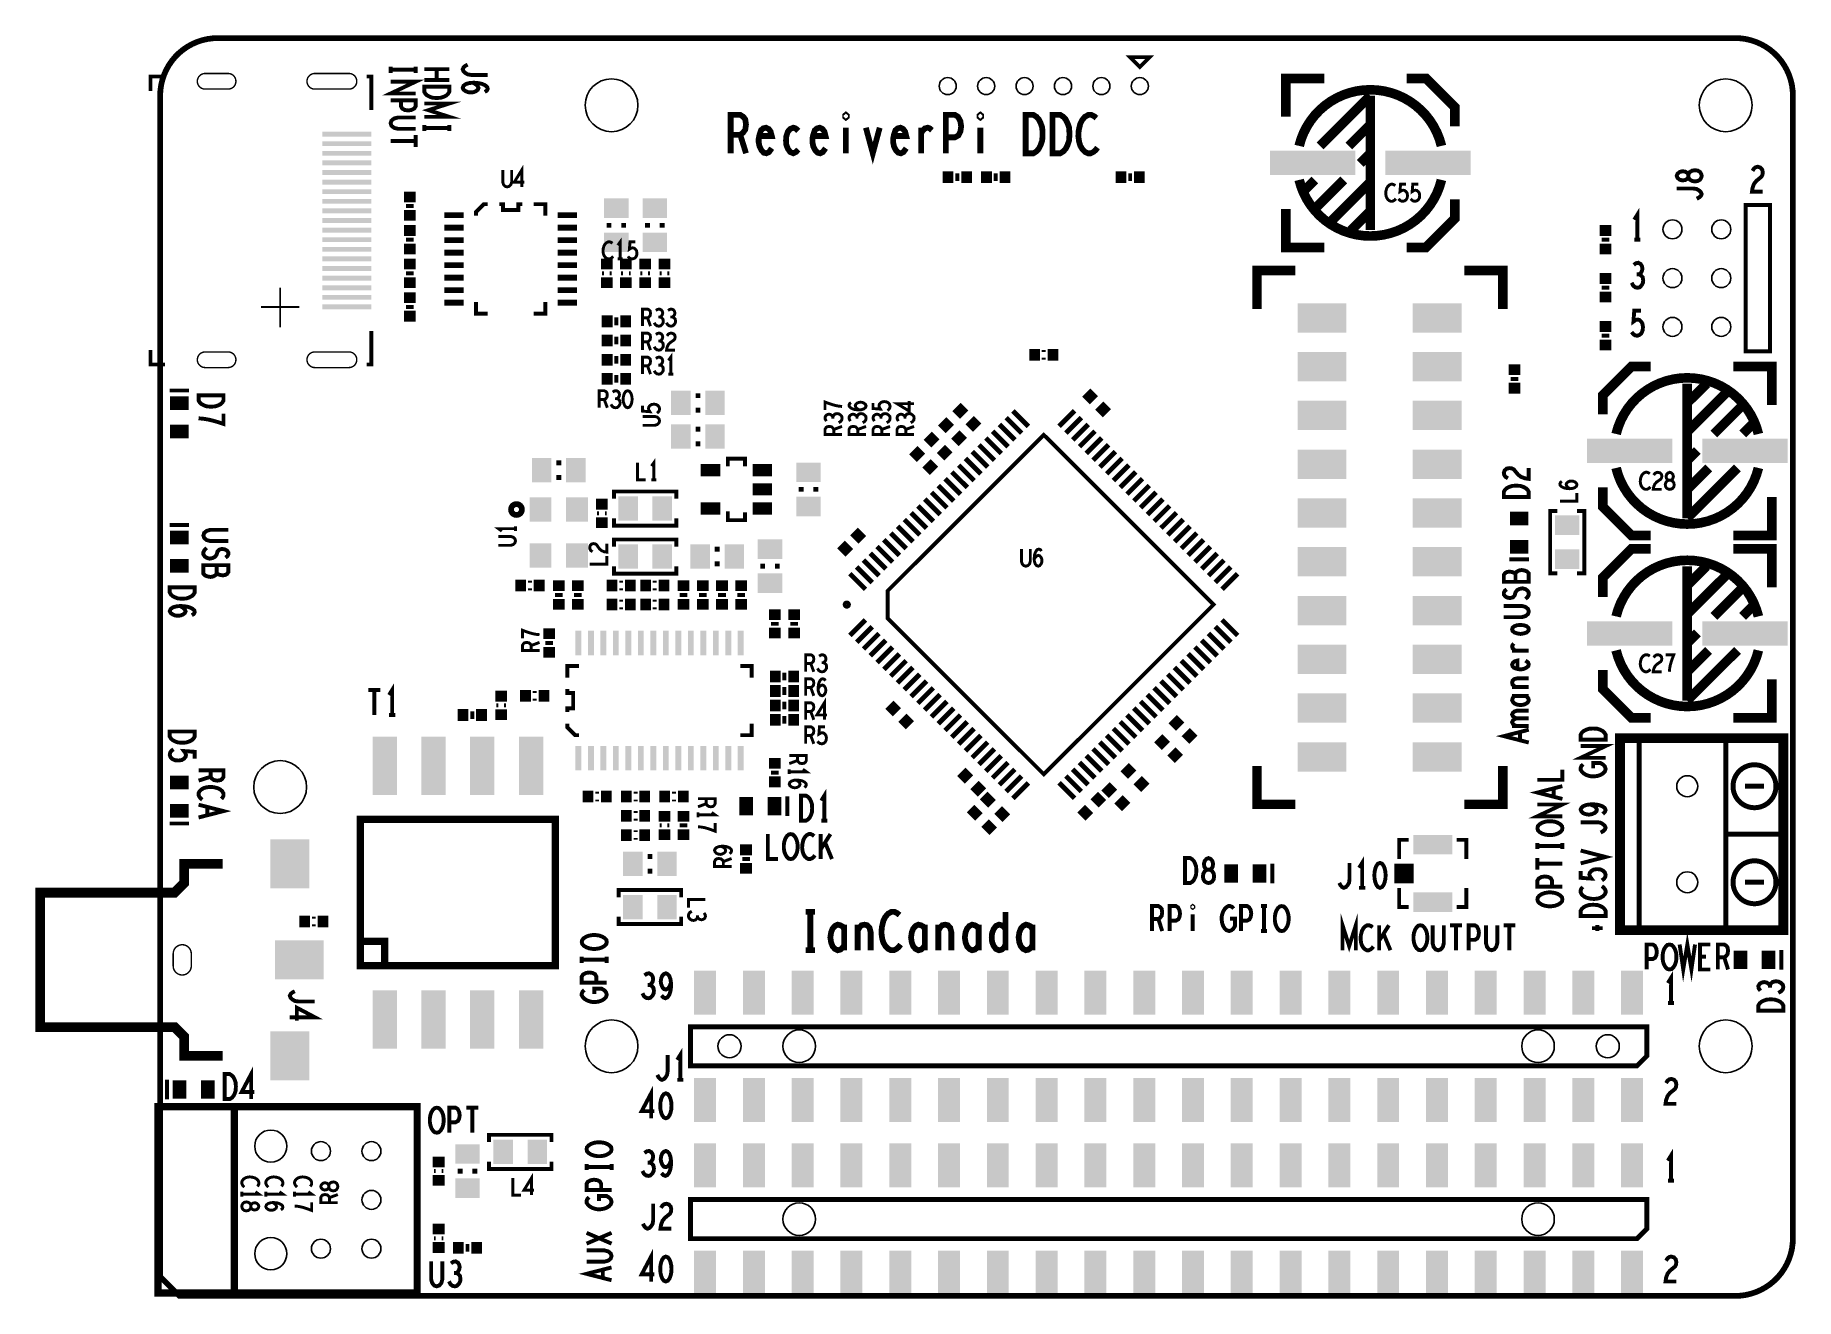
# Model space of a CAD drawing. Extents: x -6.5 to 85.2, y -0.2 to 65.7.
import ezdxf

# ---------------------------------------------------------------- set-up
doc = ezdxf.new("R2010")
doc.units = 0
doc.layers.get('0').update_dxf_attribs({"linetype": 'CONTINUOUS'})
for name, color, linetype in [('BOARD_ART', 7, 'CONTINUOUS'), ('PASTETOP_ART', 1, 'CONTINUOUS'), ('RECEIVERPIDDC-1-2_DRL', 3, 'CONTINUOUS'), ('RECEIVERPIDDC_ROU', 5, 'CONTINUOUS'), ('SILK_TOP_ART', 14, 'CONTINUOUS')]:
    doc.layers.add(name, color=color, linetype=linetype)

# ---------------------------------------------------------------- blocks, each defined once
blk = doc.blocks.new('RECTANGLE_60')
blk.add_solid([(0.3556, 0.4826), (0.3556, -0.4826), (-0.3556, 0.4826), (-0.3556, -0.4826)])
blk = doc.blocks.new('RECTANGLE_59')
blk.add_solid([(0.4826, 0.3556), (0.4826, -0.3556), (-0.4826, 0.3556), (-0.4826, -0.3556)])
blk = doc.blocks.new('RECTANGLE_55')
blk.add_solid([(0.5715, 0.635), (0.5715, -0.635), (-0.5715, 0.635), (-0.5715, -0.635)])
blk = doc.blocks.new('RECTANGLE_25')
blk.add_solid([(0.635, 1.524), (0.635, -1.524), (-0.635, 1.524), (-0.635, -1.524)])
blk = doc.blocks.new('RECTANGLE_22')
blk.add_solid([(1.27, 0.762), (1.27, -0.762), (-1.27, 0.762), (-1.27, -0.762)])
blk = doc.blocks.new('RECTANGLE_49')
blk.add_solid([(0.508, 0.1524), (0.508, -0.1524), (-0.508, 0.1524), (-0.508, -0.1524)])
blk = doc.blocks.new('RECTANGLE_58')
blk.add_solid([(2.2225, 0.635), (2.2225, -0.635), (-2.2225, 0.635), (-2.2225, -0.635)])
blk = doc.blocks.new('RECTANGLE_56')
blk.add_solid([(1.27, 1.016), (1.27, -1.016), (-1.27, 1.016), (-1.27, -1.016)])
blk = doc.blocks.new('RECTANGLE_50')
blk.add_solid([(0.1524, 0.635), (0.1524, -0.635), (-0.1524, 0.635), (-0.1524, -0.635)])
blk = doc.blocks.new('RECTANGLE_14')
blk.add_solid([(0.5715, 1.143), (0.5715, -1.143), (-0.5715, 1.143), (-0.5715, -1.143)])
blk = doc.blocks.new('RECTANGLE_54')
blk.add_solid([(1.016, 1.27), (1.016, -1.27), (-1.016, 1.27), (-1.016, -1.27)])
blk = doc.blocks.new('RECTANGLE_52')
blk.add_solid([(1.016, 0.508), (1.016, -0.508), (-1.016, 0.508), (-1.016, -0.508)])
blk = doc.blocks.new('RECTANGLE_12')
blk.add_solid([(0.2794, 0.3048), (0.2794, -0.3048), (-0.2794, 0.3048), (-0.2794, -0.3048)])
blk = doc.blocks.new('RECTANGLE_47')
blk.add_solid([(0.508, 0.3175), (0.508, -0.3175), (-0.508, 0.3175), (-0.508, -0.3175)])
blk = doc.blocks.new('CUSTOM_18')
for points in [[(-0.413092, 0.01796), (-0.01796, 0.413092), (0.377172, 0.01796), (-0.01796, 0.413092)], [(-0.377172, -0.01796), (-0.413092, 0.01796), (0.413092, -0.01796), (0.377172, 0.01796)], [(0.01796, -0.413092), (-0.377172, -0.01796), (0.01796, -0.413092), (0.413092, -0.01796)]]:
    blk.add_solid(points)
blk = doc.blocks.new('RECTANGLE_48')
blk.add_solid([(1.27, 0.127), (1.27, -0.127), (-1.27, 0.127), (-1.27, -0.127)])
blk = doc.blocks.new('RECTANGLE_11')
blk.add_solid([(0.3048, 0.2794), (0.3048, -0.2794), (-0.3048, 0.2794), (-0.3048, -0.2794)])
blk = doc.blocks.new('CUSTOM_57')
for points in [[(-0.493914, -0.31431), (0.134706, 0.31431), (-0.134706, -0.31431), (0.493914, 0.31431)], [(0.134706, 0.31431), (0.31431, 0.493914), (0.493914, 0.31431), (0.31431, 0.493914)], [(-0.31431, -0.493914), (-0.493914, -0.31431), (-0.31431, -0.493914), (-0.134706, -0.31431)]]:
    blk.add_solid(points)
blk = doc.blocks.new('RECTANGLE_20')
blk.add_solid([(0.508, 0.635), (0.508, -0.635), (-0.508, 0.635), (-0.508, -0.635)])
blk = doc.blocks.new('CUSTOM_51')
for points in [[(-0.413092, -0.01796), (-0.377172, 0.01796), (0.377172, -0.01796), (0.413092, 0.01796)], [(-0.377172, 0.01796), (0.01796, 0.413092), (0.413092, 0.01796), (0.01796, 0.413092)], [(-0.01796, -0.413092), (-0.413092, -0.01796), (-0.01796, -0.413092), (0.377172, -0.01796)]]:
    blk.add_solid(points)
blk = doc.blocks.new('RECTANGLE_21')
blk.add_solid([(0.635, 0.508), (0.635, -0.508), (-0.635, 0.508), (-0.635, -0.508)])
blk = doc.blocks.new('CUSTOM_24')
for points in [[(-0.493914, 0.31431), (-0.31431, 0.493914), (-0.134706, 0.31431), (-0.31431, 0.493914)], [(0.134706, -0.31431), (-0.493914, 0.31431), (0.493914, -0.31431), (-0.134706, 0.31431)], [(0.31431, -0.493914), (0.134706, -0.31431), (0.31431, -0.493914), (0.493914, -0.31431)]]:
    blk.add_solid(points)
blk = doc.blocks.new('SQUARE_53')
blk.add_solid([(0.508, 0.508), (0.508, -0.508), (-0.508, 0.508), (-0.508, -0.508)])
blk = doc.blocks.new('ROUND_81')
blk.add_circle((0, 0), 0.445)
blk = doc.blocks.new('ROUND_103')
blk.add_circle((0, 0), 0.495)
blk = doc.blocks.new('ROUND_104')
blk.add_circle((0, 0), 0.546)
blk = doc.blocks.new('ROUND_16')
blk.add_circle((0, 0), 0.6)
blk = doc.blocks.new('ROUND_13')
blk.add_circle((0, 0), 0.85)
blk = doc.blocks.new('ROUND_6')
blk.add_circle((0, 0), 0.838)
blk = doc.blocks.new('ROUND_4')
blk.add_circle((0, 0), 1.375)

msp = doc.modelspace()

# ---------------------------------------------------------------- linework, layer by layer
at = {"layer": 'BOARD_ART', "const_width": 0.3}
for points in [[(3, 65.5, 0.4142136), (0, 62.5)], [(85, 62.5, 0.4142136), (82, 65.5)], [(82, 0, 0.4142136), (85, 3)]]:
    msp.add_lwpolyline(points, format="xyb", dxfattribs=at)
for points in [[(3, 65.5), (82, 65.5)], [(0, 54.75), (0, 58.25), (0, 62.5)], [(85, 62.5), (85, 58.25), (85, 55)], [(85, 13.75), (85, 16.25), (85, 51.75), (85, 55.25)], [(0, 13), (0, 16.25), (0, 51.75), (0, 54.75)], [(85, 14), (85, 9.75), (85, 3)], [(82, 0), (1, 0), (0, 1), (0, 9.75), (0, 13)]]:
    msp.add_lwpolyline(points, dxfattribs=at)
at = {"layer": 'RECEIVERPIDDC_ROU', "const_width": 0.075}
for points in [[(2.3429, 63.6568, 1), (2.3429, 62.843)], [(3.5369, 62.843, 1), (3.5369, 63.6568)], [(8.0509, 63.6568, 1), (8.0509, 62.843)], [(9.8289, 62.843, 1), (9.8289, 63.6568)], [(2.3429, 49.1568, 1), (2.3429, 48.343)], [(3.5369, 48.343, 1), (3.5369, 49.1568)], [(8.0509, 49.1568, 1), (8.0509, 48.343)], [(9.8289, 48.343, 1), (9.8289, 49.1568)], [(1.6203, 17.8174, 1), (0.6795, 17.8174)], [(0.6795, 17.1824, 1), (1.6203, 17.1824)]]:
    msp.add_lwpolyline(points, format="xyb", dxfattribs=at)
for points in [[(3.5369, 63.6568), (2.3429, 63.6568)], [(9.8289, 63.6568), (8.0509, 63.6568)], [(2.3429, 62.843), (3.5369, 62.843)], [(8.0509, 62.843), (9.8289, 62.843)], [(3.5369, 49.1568), (2.3429, 49.1568)], [(9.8289, 49.1568), (8.0509, 49.1568)], [(2.3429, 48.343), (3.5369, 48.343)], [(8.0509, 48.343), (9.8289, 48.343)], [(0.6795, 17.8174), (0.6795, 17.1824)], [(1.6203, 17.1824), (1.6203, 17.8174)]]:
    msp.add_lwpolyline(points, dxfattribs=at)
at = {"layer": 'SILK_TOP_ART'}
for points, const_width in [([(16.01, 64.1167), (15.88, 64.05), (15.7933, 63.97), (15.75, 63.8767), (15.7933, 63.77), (15.88, 63.69), (16.01, 63.61), (16.1833, 63.5833), (17.05, 63.5833)], 0.2032), ([(51, 63.996), (51.508, 64.504), (50.492, 64.504), (51, 63.996)], 0.203), ([(0.25, 63.5), (-0.5, 63.5), (-0.5, 62.75)], 0.2032), ([(11, 61.75), (11, 63.5), (10.75, 63.5)], 0.2032), ([(12, 63.2297), (13.3, 63.2297), (12, 62.6163), (13.3, 62.6163)], 0.2032), ([(12, 64.01), (12, 63.69)], 0.2032), ([(13.3, 63.85), (12, 63.85)], 0.2032), ([(13.3, 64.01), (13.3, 63.69)], 0.2032), ([(13.75, 63.88), (15.05, 63.88)], 0.2032), ([(15.05, 63.32), (13.75, 63.32)], 0.2032), ([(14.4, 63.32), (14.4, 63.88)], 0.2032), ([(16.2916, 63.1763), (16.4433, 63.083), (16.53, 63.003), (16.5733, 62.8963), (16.53, 62.803), (16.4433, 62.7363), (16.3133, 62.683), (16.1617, 62.6697), (16.0316, 62.683), (15.9016, 62.7363), (15.7933, 62.8163), (15.75, 62.9097), (15.7933, 63.0163), (15.9233, 63.1097), (16.1183, 63.163), (16.335, 63.1763), (16.6166, 63.1497), (16.7684, 63.1097), (16.92, 63.043), (17.0283, 62.9497), (17.05, 62.8563), (17.0067, 62.763), (16.8983, 62.6963)], 0.2032), ([(60.6, 63.4), (58.6, 63.4), (58.6, 61.4)], 0.5), ([(64.9, 63.4), (65.9, 63.4), (67.4, 61.9), (67.4, 60.9)], 0.5), ([(12, 62.2627), (13.3, 62.2627), (13.3, 61.9427), (13.235, 61.836), (13.0833, 61.756), (12.91, 61.7293), (12.7367, 61.756), (12.6067, 61.8227), (12.5416, 61.9427), (12.5416, 62.2627)], 0.2032), ([(13.75, 62.9663), (15.05, 62.9663), (15.05, 62.6997), (14.985, 62.593), (14.8983, 62.513), (14.7684, 62.4463), (14.6166, 62.393), (14.4, 62.3797), (14.1833, 62.393), (14.0316, 62.4463), (13.9016, 62.513), (13.815, 62.593), (13.75, 62.6997), (13.75, 62.9663)], 0.2032), ([(63, 62.5), (60.3849, 59.8849)], 0.5), ([(63, 55.5), (63, 62.5)], 0.5), ([(13.3, 61.3623), (12.3683, 61.3623), (12.1733, 61.309), (12.0433, 61.2023), (12, 61.069), (12.0433, 60.9357), (12.1733, 60.829), (12.3683, 60.7757), (13.3, 60.7757)], 0.2032), ([(13.75, 62.0927), (15.05, 62.0927), (13.9667, 61.746), (15.05, 61.3993), (13.75, 61.3993)], 0.2032), ([(29.7, 59.5), (29.7, 61.5), (30.2, 61.5), (30.36, 61.4), (30.46, 61.2667), (30.5, 61), (30.46, 60.7333), (30.34, 60.5667), (30.2, 60.4666), (29.7, 60.4666)], 0.3), ([(35.7, 61.3666), (35.66, 61.4), (35.66, 61.4667), (35.7, 61.5), (35.74, 61.4667), (35.74, 61.4), (35.7, 61.3666)], 0.3), ([(40.9, 59.5), (40.9, 61.5), (41.38, 61.5), (41.54, 61.4), (41.66, 61.1667), (41.7, 60.9), (41.66, 60.6333), (41.56, 60.4333), (41.38, 60.3333), (40.9, 60.3333)], 0.3), ([(42.7, 61.3666), (42.66, 61.4), (42.66, 61.4667), (42.7, 61.5), (42.74, 61.4667), (42.74, 61.4), (42.7, 61.3666)], 0.3), ([(45.06, 59.5), (45.06, 61.5), (45.46, 61.5), (45.62, 61.4), (45.74, 61.2667), (45.84, 61.0667), (45.92, 60.8333), (45.94, 60.5), (45.92, 60.1666), (45.84, 59.9333), (45.74, 59.7333), (45.62, 59.6), (45.46, 59.5), (45.06, 59.5)], 0.3), ([(46.46, 59.5), (46.46, 61.5), (46.86, 61.5), (47.02, 61.4), (47.14, 61.2667), (47.24, 61.0667), (47.32, 60.8333), (47.34, 60.5), (47.32, 60.1666), (47.24, 59.9333), (47.14, 59.7333), (47.02, 59.6), (46.86, 59.5), (46.46, 59.5)], 0.3), ([(48.74, 61.3333), (48.62, 61.4333), (48.48, 61.5), (48.32, 61.5), (48.14, 61.4), (48, 61.2333), (47.9, 61.0333), (47.82, 60.7), (47.8, 60.4), (47.84, 60.1), (47.9, 59.9), (48.02, 59.7), (48.16, 59.5667), (48.3, 59.5), (48.44, 59.5), (48.58, 59.5667), (48.7, 59.6666), (48.8, 59.7999)], 0.3), ([(13.3, 60.4487), (13.3, 59.8353)], 0.2032), ([(13.75, 60.979), (13.75, 60.659)], 0.2032), ([(15.05, 60.819), (13.75, 60.819)], 0.2032), ([(15.05, 60.979), (15.05, 60.659)], 0.2032), ([(30.2, 60.4666), (30.5, 59.5)], 0.3), ([(31.2, 60.4), (31.84, 60.4), (31.78, 60.6333), (31.68, 60.7666), (31.54, 60.8333), (31.4, 60.8), (31.28, 60.7), (31.2, 60.4666), (31.16, 60.2666), (31.16, 60.0667), (31.2, 59.8666), (31.3, 59.6666), (31.42, 59.5333), (31.56, 59.5), (31.7, 59.5667), (31.84, 59.7666)], 0.3), ([(33.22, 60.6667), (33.08, 60.8), (32.96, 60.8333), (32.8, 60.7666), (32.68, 60.6333), (32.6, 60.4), (32.58, 60.1666), (32.6, 59.9333), (32.68, 59.7333), (32.8, 59.5667), (32.96, 59.5), (33.1, 59.5667), (33.22, 59.7)], 0.3), ([(34, 60.4), (34.64, 60.4), (34.58, 60.6333), (34.48, 60.7666), (34.34, 60.8333), (34.2, 60.8), (34.08, 60.7), (34, 60.4666), (33.96, 60.2666), (33.96, 60.0667), (34, 59.8666), (34.1, 59.6666), (34.22, 59.5333), (34.36, 59.5), (34.5, 59.5667), (34.64, 59.7666)], 0.3), ([(35.7, 60.8333), (35.7, 59.5)], 0.3), ([(36.74, 60.8333), (37.1, 59.5), (37.46, 60.8333)], 0.3), ([(38.2, 60.4), (38.84, 60.4), (38.78, 60.6333), (38.68, 60.7666), (38.54, 60.8333), (38.4, 60.8), (38.28, 60.7), (38.2, 60.4666), (38.16, 60.2666), (38.16, 60.0667), (38.2, 59.8666), (38.3, 59.6666), (38.42, 59.5333), (38.56, 59.5), (38.7, 59.5667), (38.84, 59.7666)], 0.3), ([(39.62, 60.5667), (39.72, 60.7), (39.82, 60.8), (39.96, 60.8333), (40.06, 60.8), (40.18, 60.7)], 0.3), ([(39.62, 59.5), (39.62, 60.8333)], 0.3), ([(42.7, 60.8333), (42.7, 59.5)], 0.3), ([(63, 61), (61.8849, 59.8849)], 0.5), ([(13.3, 60.142), (12, 60.142)], 0.2032), ([(63, 59.5), (62.4724, 58.9724)], 0.5), ([(17.8347, 58.639), (17.8347, 58.0019), (17.877, 57.8685), (17.9617, 57.7796), (18.0675, 57.75), (18.1733, 57.7796), (18.258, 57.8685), (18.3003, 58.0019), (18.3003, 58.639)], 0.1524), ([(18.8295, 57.75), (18.8295, 58.639), (18.4379, 58.0019), (18.9671, 58.0019)], 0.1524), ([(80.25, 58.327), (80.2283, 58.4203), (80.1634, 58.527), (80.055, 58.5937), (79.9033, 58.6203), (79.7517, 58.5937), (79.6217, 58.5137), (79.5567, 58.3937), (79.5567, 58.2603), (79.5133, 58.1803), (79.405, 58.1137), (79.2533, 58.087), (79.1017, 58.127), (78.9933, 58.2203), (78.95, 58.327), (78.9933, 58.4337), (79.1017, 58.527), (79.2533, 58.567), (79.405, 58.5403), (79.5133, 58.4737), (79.5567, 58.3937), (79.5567, 58.2603), (79.6217, 58.1403), (79.7517, 58.0603), (79.9033, 58.0337), (80.055, 58.0603), (80.1634, 58.127), (80.2283, 58.2337), (80.25, 58.327)], 0.2032), ([(82.8967, 58.5833), (82.9767, 58.7133), (83.07, 58.7783), (83.1767, 58.8), (83.31, 58.7567), (83.4033, 58.6483), (83.43, 58.5184), (83.4167, 58.3883), (83.3633, 58.28), (83.0967, 58.0633), (82.9767, 57.9117), (82.8967, 57.695), (82.87, 57.5), (83.43, 57.5)], 0.2032), ([(41.5, 58.45), (41.5, 58.05)], 0.2032), ([(43.5, 58.05), (43.5, 58.45)], 0.2032), ([(50.5, 58.05), (50.5, 58.45)], 0.2032), ([(60.1151, 58.1151), (59.6, 57.6)], 0.5), ([(61.6151, 58.1151), (60.2, 56.7)], 0.5), ([(63, 58), (61, 56)], 0.5), ([(64.3003, 57.8149), (64.2368, 57.8594), (64.1628, 57.889), (64.0781, 57.889), (63.9828, 57.8445), (63.9088, 57.7705), (63.8558, 57.6816), (63.8135, 57.5334), (63.8029, 57.4), (63.8241, 57.2667), (63.8558, 57.1778), (63.9193, 57.0889), (63.9934, 57.0296), (64.0675, 57), (64.1416, 57), (64.2157, 57.0296), (64.2792, 57.0741), (64.3321, 57.1333)], 0.1524), ([(64.4697, 57.1333), (64.5332, 57.0593), (64.6072, 57.0148), (64.7025, 57), (64.7978, 57.0296), (64.8718, 57.0889), (64.9248, 57.1926), (64.9353, 57.3111), (64.9142, 57.4297), (64.8612, 57.5038), (64.7872, 57.563), (64.7131, 57.5778), (64.639, 57.563), (64.5438, 57.5038), (64.5755, 57.889), (64.8612, 57.889)], 0.1524), ([(65.1047, 57.1333), (65.1682, 57.0593), (65.2422, 57.0148), (65.3375, 57), (65.4328, 57.0296), (65.5068, 57.0889), (65.5598, 57.1926), (65.5703, 57.3111), (65.5492, 57.4297), (65.4962, 57.5038), (65.4222, 57.563), (65.3481, 57.5778), (65.274, 57.563), (65.1788, 57.5038), (65.2105, 57.889), (65.4962, 57.889)], 0.1524), ([(79.99, 57.1333), (80.12, 57.2), (80.2067, 57.28), (80.25, 57.3733), (80.2067, 57.48), (80.12, 57.56), (79.99, 57.64), (79.8167, 57.6667), (78.95, 57.6667)], 0.2032), ([(12.8, 56.75), (13.2, 56.75)], 0.2032), ([(17.05, 56.85), (16.85, 56.85), (16.45, 56.45), (16.45, 56.25)], 0.205), ([(17.65, 56.85), (17.85, 56.85), (17.85, 56.55), (18.65, 56.55), (18.65, 56.85), (18.85, 56.85)], 0.205), ([(19.45, 56.85), (20.05, 56.85), (20.05, 56.25)], 0.205), ([(60.6, 54.6), (58.6, 54.6), (58.6, 56.6)], 0.5), ([(64.9, 54.6), (65.9, 54.6), (67.4, 56.1), (67.4, 57.1)], 0.5), ([(82.54, 49.19), (83.81, 49.19), (83.81, 56.81), (82.54, 56.81), (82.54, 49.19)], 0.2032), ([(63, 56.5), (62, 55.5)], 0.5), ([(76.9, 55), (76.9, 56.3), (76.74, 56.04)], 0.2032), ([(12.8, 55), (13.2, 55)], 0.2032), ([(23.242, 55.75), (23.496, 55.75)], 0.254), ([(23.9525, 54), (23.9525, 54.889), (23.8255, 54.7112)], 0.1524), ([(24.004, 55.75), (24.258, 55.75)], 0.254), ([(25.242, 55.75), (25.496, 55.75)], 0.254), ([(26.004, 55.75), (26.258, 55.75)], 0.254), ([(75.45, 55), (75.05, 55)], 0.2032), ([(76.74, 55), (77.06, 55)], 0.2032), ([(23.5503, 54.8149), (23.4868, 54.8594), (23.4128, 54.889), (23.3281, 54.889), (23.2328, 54.8445), (23.1588, 54.7705), (23.1058, 54.6816), (23.0635, 54.5334), (23.0529, 54.4), (23.0741, 54.2667), (23.1058, 54.1778), (23.1693, 54.0889), (23.2434, 54.0296), (23.3175, 54), (23.3916, 54), (23.4657, 54.0296), (23.5292, 54.0741), (23.5821, 54.1333)], 0.1524), ([(23.8255, 54), (24.0795, 54)], 0.1524), ([(24.3547, 54.1333), (24.4182, 54.0593), (24.4922, 54.0148), (24.5875, 54), (24.6828, 54.0296), (24.7568, 54.0889), (24.8098, 54.1926), (24.8203, 54.3111), (24.7992, 54.4297), (24.7462, 54.5038), (24.6722, 54.563), (24.5981, 54.5778), (24.524, 54.563), (24.4288, 54.5038), (24.4605, 54.889), (24.7462, 54.889)], 0.1524), ([(12.8, 53.25), (13.2, 53.25)], 0.2032), ([(23.1, 53.25), (23, 53.25)], 0.2032), ([(23.5, 53.25), (23.4, 53.25)], 0.2032), ([(24.1, 53.25), (24, 53.25)], 0.2032), ([(24.5, 53.25), (24.4, 53.25)], 0.2032), ([(25.1, 53.25), (25, 53.25)], 0.2032), ([(25.5, 53.25), (25.4, 53.25)], 0.2032), ([(26.1, 53.25), (26, 53.25)], 0.2032), ([(26.5, 53.25), (26.4, 53.25)], 0.2032), ([(59.1, 53.4), (57.1, 53.4), (57.1, 51.4)], 0.5), ([(67.9, 53.4), (69.9, 53.4), (69.9, 51.4)], 0.5), ([(76.6067, 52.76), (76.6867, 52.6083), (76.7933, 52.5217), (76.9133, 52.5), (77.02, 52.5217), (77.1267, 52.63), (77.1933, 52.76), (77.2067, 52.89), (77.18, 53.0416), (77.0867, 53.15), (76.9933, 53.1933), (76.8733, 53.1933)], 0.2032), ([(76.9933, 53.1933), (77.0733, 53.2583), (77.14, 53.3666), (77.1667, 53.4967), (77.14, 53.6267), (77.0733, 53.735), (76.9533, 53.8), (76.8333, 53.7783), (76.7133, 53.6917)], 0.2032), ([(6.25, 52.5), (6.25, 50.43)], 0.1), ([(75.45, 52.5), (75.05, 52.5)], 0.2032), ([(7.25, 51.5), (5.25, 51.5)], 0.1), ([(12.8, 51.5), (13.2, 51.5)], 0.2032), ([(16.45, 51.75), (16.45, 51.15), (17.05, 51.15)], 0.205), ([(20.05, 51.75), (20.05, 51.15), (19.45, 51.15)], 0.205), ([(25.1058, 50.5), (25.1058, 51.389), (25.3704, 51.389), (25.4551, 51.3445), (25.508, 51.2853), (25.5292, 51.1667), (25.508, 51.0482), (25.4445, 50.9741), (25.3704, 50.9297), (25.1058, 50.9297)], 0.1524), ([(26.0266, 50.9741), (26.0901, 51.0186), (26.143, 51.0926), (26.1642, 51.1816), (26.143, 51.2705), (26.0901, 51.3445), (25.9948, 51.389), (25.8996, 51.3742), (25.8043, 51.3149)], 0.1524), ([(26.6616, 50.9741), (26.7251, 51.0186), (26.778, 51.0926), (26.7992, 51.1816), (26.778, 51.2705), (26.7251, 51.3445), (26.6298, 51.389), (26.5346, 51.3742), (26.4393, 51.3149)], 0.1524), ([(76.6067, 50.195), (76.6867, 50.0866), (76.78, 50.0217), (76.9, 50), (77.02, 50.0433), (77.1133, 50.13), (77.18, 50.2816), (77.1933, 50.455), (77.1667, 50.6283), (77.1, 50.7367), (77.0067, 50.8233), (76.9133, 50.845), (76.82, 50.8233), (76.7, 50.7367), (76.74, 51.3), (77.1, 51.3)], 0.2032), ([(23.75, 50.95), (23.75, 50.55)], 0.2032), ([(25.3704, 50.9297), (25.5292, 50.5)], 0.1524), ([(25.7197, 50.6778), (25.7832, 50.5741), (25.8678, 50.5148), (25.9631, 50.5), (26.0478, 50.5148), (26.1324, 50.5889), (26.1853, 50.6778), (26.1959, 50.7667), (26.1748, 50.8704), (26.1007, 50.9445), (26.0266, 50.9741), (25.9313, 50.9741)], 0.1524), ([(26.3547, 50.6778), (26.4182, 50.5741), (26.5028, 50.5148), (26.5981, 50.5), (26.6828, 50.5148), (26.7674, 50.5889), (26.8203, 50.6778), (26.8309, 50.7667), (26.8098, 50.8704), (26.7357, 50.9445), (26.6616, 50.9741), (26.5663, 50.9741)], 0.1524), ([(11, 50.25), (11, 48.5), (10.75, 48.5)], 0.2032), ([(23.75, 49.95), (23.75, 49.55)], 0.2032), ([(25.1058, 49.25), (25.1058, 50.139), (25.3704, 50.139), (25.4551, 50.0945), (25.508, 50.0353), (25.5292, 49.9167), (25.508, 49.7982), (25.4445, 49.7241), (25.3704, 49.6797), (25.1058, 49.6797)], 0.1524), ([(25.3704, 49.6797), (25.5292, 49.25)], 0.1524), ([(25.7197, 49.4278), (25.7832, 49.3241), (25.8678, 49.2648), (25.9631, 49.25), (26.0478, 49.2648), (26.1324, 49.3389), (26.1853, 49.4278), (26.1959, 49.5167), (26.1748, 49.6204), (26.1007, 49.6945), (26.0266, 49.7241), (25.9313, 49.7241)], 0.1524), ([(26.0266, 49.7241), (26.0901, 49.7686), (26.143, 49.8426), (26.1642, 49.9316), (26.143, 50.0205), (26.0901, 50.0945), (25.9948, 50.139), (25.8996, 50.1242), (25.8043, 50.0649)], 0.1524), ([(26.3864, 49.9908), (26.4499, 50.0797), (26.524, 50.1242), (26.6087, 50.139), (26.7145, 50.1094), (26.7886, 50.0353), (26.8098, 49.9464), (26.7992, 49.8575), (26.7568, 49.7834), (26.5452, 49.6352), (26.4499, 49.5315), (26.3864, 49.3833), (26.3652, 49.25), (26.8098, 49.25)], 0.1524), ([(75.45, 50), (75.05, 50)], 0.2032), ([(0.25, 48.5), (-0.5, 48.5), (-0.5, 49.25)], 0.2032), ([(23.75, 48.95), (23.75, 48.55)], 0.2032), ([(25.1058, 48), (25.1058, 48.889), (25.3704, 48.889), (25.4551, 48.8445), (25.508, 48.7853), (25.5292, 48.6667), (25.508, 48.5482), (25.4445, 48.4741), (25.3704, 48.4297), (25.1058, 48.4297)], 0.1524), ([(26.0266, 48.4741), (26.0901, 48.5186), (26.143, 48.5926), (26.1642, 48.6816), (26.143, 48.7705), (26.0901, 48.8445), (25.9948, 48.889), (25.8996, 48.8742), (25.8043, 48.8149)], 0.1524), ([(26.5875, 48), (26.5875, 48.889), (26.4605, 48.7112)], 0.1524), ([(46, 49.15), (46, 49.25)], 0.2032), ([(46, 48.75), (46, 48.85)], 0.2032), ([(77.6, 48.4), (76.6, 48.4), (75.1, 46.9), (75.1, 45.9)], 0.5), ([(81.9, 48.4), (83.9, 48.4), (83.9, 46.4)], 0.5), ([(23.75, 47.95), (23.75, 47.55)], 0.2032), ([(25.3704, 48.4297), (25.5292, 48)], 0.1524), ([(25.7197, 48.1778), (25.7832, 48.0741), (25.8678, 48.0148), (25.9631, 48), (26.0478, 48.0148), (26.1324, 48.0889), (26.1853, 48.1778), (26.1959, 48.2667), (26.1748, 48.3704), (26.1007, 48.4445), (26.0266, 48.4741), (25.9313, 48.4741)], 0.1524), ([(26.4605, 48), (26.7145, 48)], 0.1524), ([(70.7, 47.75), (70.3, 47.75)], 0.2032), ([(79.5, 47.5), (79.5, 40.5)], 0.5), ([(79.5, 46.5), (80.5, 47.5)], 0.5), ([(0.492, 47.147), (1.508, 47.147)], 0.2032), ([(2, 46.8933), (3.3, 46.8933), (3.3, 46.6267), (3.235, 46.52), (3.1483, 46.44), (3.0184, 46.3733), (2.8666, 46.32), (2.65, 46.3067), (2.4333, 46.32), (2.2816, 46.3733), (2.1516, 46.44), (2.065, 46.52), (2, 46.6267), (2, 46.8933)], 0.2032), ([(22.8558, 46.25), (22.8558, 47.139), (23.1204, 47.139), (23.2051, 47.0945), (23.258, 47.0353), (23.2792, 46.9167), (23.258, 46.7982), (23.1945, 46.7241), (23.1204, 46.6797), (22.8558, 46.6797)], 0.1524), ([(23.1204, 46.6797), (23.2792, 46.25)], 0.1524), ([(23.4697, 46.4278), (23.5332, 46.3241), (23.6178, 46.2648), (23.7131, 46.25), (23.7978, 46.2648), (23.8824, 46.3389), (23.9353, 46.4278), (23.9459, 46.5167), (23.9248, 46.6204), (23.8507, 46.6945), (23.7766, 46.7241), (23.6813, 46.7241)], 0.1524), ([(23.7766, 46.7241), (23.8401, 46.7686), (23.893, 46.8426), (23.9142, 46.9316), (23.893, 47.0205), (23.8401, 47.0945), (23.7448, 47.139), (23.6496, 47.1242), (23.5543, 47.0649)], 0.1524), ([(24.3375, 47.139), (24.2528, 47.1094), (24.1893, 47.0353), (24.147, 46.9464), (24.1152, 46.8278), (24.1047, 46.6945), (24.1152, 46.5611), (24.147, 46.4426), (24.1893, 46.3537), (24.2528, 46.2796), (24.3375, 46.25), (24.4222, 46.2796), (24.4857, 46.3537), (24.528, 46.4426), (24.5598, 46.5611), (24.5703, 46.6945), (24.5598, 46.8278), (24.528, 46.9464), (24.4857, 47.0353), (24.4222, 47.1094), (24.3375, 47.139)], 0.1524), ([(28, 47.008), (28, 46.754)], 0.254), ([(48.9268, 46.6768), (48.9252, 46.6752)], 0.2032), ([(79.5, 45), (81.5, 47)], 0.5), ([(2, 45.6997), (2.2816, 45.673), (2.52, 45.633), (2.7367, 45.5797), (2.975, 45.513), (3.3, 45.4063), (3.3, 45.9397)], 0.2032), ([(25.8667, 45.9697), (25.9407, 46.0332), (25.9852, 46.1072), (26, 46.2025), (25.9704, 46.2978), (25.9111, 46.3718), (25.8074, 46.4248), (25.6889, 46.4353), (25.5703, 46.4142), (25.4962, 46.3612), (25.437, 46.2872), (25.4222, 46.2131), (25.437, 46.139), (25.4962, 46.0438), (25.111, 46.0755), (25.111, 46.3612)], 0.1524), ([(25.111, 45.3347), (25.7481, 45.3347), (25.8815, 45.377), (25.9704, 45.4617), (26, 45.5675), (25.9704, 45.6733), (25.8815, 45.758), (25.7481, 45.8003), (25.111, 45.8003)], 0.1524), ([(28, 46.246), (28, 45.992)], 0.254), ([(35.0259, 45.7766), (34.9814, 45.8401), (34.9074, 45.893), (34.8184, 45.9142), (34.7295, 45.893), (34.6555, 45.8401), (34.611, 45.7448), (34.6258, 45.6496), (34.6851, 45.5543)], 0.1524), ([(35.5, 46.3163), (35.3074, 46.3375), (35.1444, 46.3693), (34.9962, 46.4116), (34.8333, 46.4645), (34.611, 46.5492), (34.611, 46.1258)], 0.1524), ([(35.3222, 45.4697), (35.4259, 45.5332), (35.4852, 45.6178), (35.5, 45.7131), (35.4852, 45.7978), (35.4111, 45.8824), (35.3222, 45.9353), (35.2333, 45.9459), (35.1296, 45.9248), (35.0555, 45.8507), (35.0259, 45.7766), (35.0259, 45.6813)], 0.1524), ([(36.3796, 46.1364), (36.2759, 46.2105), (36.2166, 46.274), (36.187, 46.3587), (36.2166, 46.4328), (36.2759, 46.4857), (36.3648, 46.528), (36.4685, 46.5386), (36.5574, 46.528), (36.6463, 46.4857), (36.7204, 46.4222), (36.75, 46.3481), (36.7204, 46.2634), (36.6315, 46.1893), (36.4981, 46.147), (36.35, 46.1364), (36.1574, 46.1576), (36.0536, 46.1893), (35.9499, 46.2422), (35.8758, 46.3163), (35.861, 46.3904), (35.8906, 46.4645), (35.9647, 46.5174)], 0.1524), ([(36.2759, 45.7766), (36.2314, 45.8401), (36.1574, 45.893), (36.0684, 45.9142), (35.9795, 45.893), (35.9055, 45.8401), (35.861, 45.7448), (35.8758, 45.6496), (35.9351, 45.5543)], 0.1524), ([(36.5722, 45.4697), (36.6759, 45.5332), (36.7352, 45.6178), (36.75, 45.7131), (36.7352, 45.7978), (36.6611, 45.8824), (36.5722, 45.9353), (36.4833, 45.9459), (36.3796, 45.9248), (36.3055, 45.8507), (36.2759, 45.7766), (36.2759, 45.6813)], 0.1524), ([(37.5259, 45.7766), (37.4814, 45.8401), (37.4074, 45.893), (37.3184, 45.9142), (37.2295, 45.893), (37.1555, 45.8401), (37.111, 45.7448), (37.1258, 45.6496), (37.1851, 45.5543)], 0.1524), ([(37.8667, 46.1047), (37.9407, 46.1682), (37.9852, 46.2422), (38, 46.3375), (37.9704, 46.4328), (37.9111, 46.5068), (37.8074, 46.5598), (37.6889, 46.5703), (37.5703, 46.5492), (37.4962, 46.4962), (37.437, 46.4222), (37.4222, 46.3481), (37.437, 46.274), (37.4962, 46.1788), (37.111, 46.2105), (37.111, 46.4962)], 0.1524), ([(37.8222, 45.4697), (37.9259, 45.5332), (37.9852, 45.6178), (38, 45.7131), (37.9852, 45.7978), (37.9111, 45.8824), (37.8222, 45.9353), (37.7333, 45.9459), (37.6296, 45.9248), (37.5555, 45.8507), (37.5259, 45.7766), (37.5259, 45.6813)], 0.1524), ([(39.25, 46.4645), (38.361, 46.4645), (38.9981, 46.0729), (38.9981, 46.6021)], 0.1524), ([(38.7759, 45.7766), (38.7314, 45.8401), (38.6574, 45.893), (38.5684, 45.9142), (38.4795, 45.893), (38.4055, 45.8401), (38.361, 45.7448), (38.3758, 45.6496), (38.4351, 45.5543)], 0.1524), ([(39.0722, 45.4697), (39.1759, 45.5332), (39.2352, 45.6178), (39.25, 45.7131), (39.2352, 45.7978), (39.1611, 45.8824), (39.0722, 45.9353), (38.9833, 45.9459), (38.8796, 45.9248), (38.8055, 45.8507), (38.7759, 45.7766), (38.7759, 45.6813)], 0.1524), ([(48.5748, 46.3248), (48.5732, 46.3232)], 0.2032), ([(80.8849, 44.8849), (82.3, 46.3)], 0.5), ([(28, 45.258), (28, 45.004)], 0.254), ([(35.5, 44.8558), (34.611, 44.8558), (34.611, 45.1204), (34.6555, 45.2051), (34.7147, 45.258), (34.8333, 45.2792), (34.9518, 45.258), (35.0259, 45.1945), (35.0703, 45.1204), (35.0703, 44.8558)], 0.1524), ([(35.0703, 45.1204), (35.5, 45.2792)], 0.1524), ([(36.75, 44.8558), (35.861, 44.8558), (35.861, 45.1204), (35.9055, 45.2051), (35.9647, 45.258), (36.0833, 45.2792), (36.2018, 45.258), (36.2759, 45.1945), (36.3203, 45.1204), (36.3203, 44.8558)], 0.1524), ([(36.3203, 45.1204), (36.75, 45.2792)], 0.1524), ([(38, 44.8558), (37.111, 44.8558), (37.111, 45.1204), (37.1555, 45.2051), (37.2147, 45.258), (37.3333, 45.2792), (37.4518, 45.258), (37.5259, 45.1945), (37.5703, 45.1204), (37.5703, 44.8558)], 0.1524), ([(37.5703, 45.1204), (38, 45.2792)], 0.1524), ([(38.045, 35.1161), (46, 27.1612), (54.8388, 36), (46, 44.8388), (37.8683, 36.7071), (37.8683, 35.2929), (38.045, 35.1161)], 0.2032), ([(39.25, 44.8558), (38.361, 44.8558), (38.361, 45.1204), (38.4055, 45.2051), (38.4647, 45.258), (38.5833, 45.2792), (38.7018, 45.258), (38.7759, 45.1945), (38.8203, 45.1204), (38.8203, 44.8558)], 0.1524), ([(38.8203, 45.1204), (39.25, 45.2792)], 0.1524), ([(82.3849, 44.8849), (82.9, 45.4)], 0.5), ([(28, 44.496), (28, 44.242)], 0.254), ([(79.5, 43.5), (80.0276, 44.0276)], 0.5), ([(20.75, 43.254), (20.75, 43.508)], 0.254), ([(24.8558, 43.389), (24.8558, 42.5), (25.2792, 42.5)], 0.1524), ([(25.7025, 42.5), (25.7025, 43.389), (25.5755, 43.2112)], 0.1524), ([(30.45, 43.2), (30.45, 43.6), (29.55, 43.6), (29.55, 43.2)], 0.2), ([(70.1667, 42.5737), (70.0367, 42.6537), (69.9717, 42.747), (69.95, 42.8537), (69.9933, 42.987), (70.1017, 43.0803), (70.2316, 43.107), (70.3617, 43.0937), (70.47, 43.0403), (70.6867, 42.7737), (70.8383, 42.6537), (71.055, 42.5737), (71.25, 42.547), (71.25, 43.107)], 0.2032), ([(79.5, 40.5), (82.1151, 43.1151)], 0.5), ([(79.5, 42), (80.6151, 43.1151)], 0.5), ([(20.75, 42.492), (20.75, 42.746)], 0.254), ([(25.5755, 42.5), (25.8295, 42.5)], 0.1524), ([(71.25, 41.6067), (69.95, 41.6067), (69.95, 41.8733), (70.015, 41.98), (70.1017, 42.06), (70.2316, 42.1267), (70.3834, 42.18), (70.6, 42.1933), (70.8167, 42.18), (70.9684, 42.1267), (71.0984, 42.06), (71.185, 41.98), (71.25, 41.8733), (71.25, 41.6067)], 0.2032), ([(73.3876, 42.0334), (73.2839, 42.1075), (73.2246, 42.171), (73.195, 42.2557), (73.2246, 42.3298), (73.2839, 42.3827), (73.3728, 42.425), (73.4765, 42.4356), (73.5654, 42.425), (73.6543, 42.3827), (73.7284, 42.3192), (73.758, 42.2451), (73.7284, 42.1604), (73.6395, 42.0863), (73.5061, 42.044), (73.358, 42.0334), (73.1654, 42.0546), (73.0616, 42.0863), (72.9579, 42.1392), (72.8838, 42.2133), (72.869, 42.2874), (72.8986, 42.3615), (72.9727, 42.4144)], 0.1524), ([(77.6, 39.6), (76.6, 39.6), (75.1, 41.1), (75.1, 42.1)], 0.5), ([(77.5503, 42.8149), (77.4868, 42.8594), (77.4128, 42.889), (77.3281, 42.889), (77.2328, 42.8445), (77.1588, 42.7705), (77.1058, 42.6816), (77.0635, 42.5334), (77.0529, 42.4), (77.0741, 42.2667), (77.1058, 42.1778), (77.1693, 42.0889), (77.2434, 42.0296), (77.3175, 42), (77.3916, 42), (77.4657, 42.0296), (77.5292, 42.0741), (77.5821, 42.1333)], 0.1524), ([(77.7514, 42.7408), (77.8149, 42.8297), (77.889, 42.8742), (77.9737, 42.889), (78.0795, 42.8594), (78.1536, 42.7853), (78.1748, 42.6964), (78.1642, 42.6075), (78.1218, 42.5334), (77.9102, 42.3852), (77.8149, 42.2815), (77.7514, 42.1333), (77.7302, 42), (78.1748, 42)], 0.1524), ([(78.5875, 42), (78.6616, 42.0148), (78.7462, 42.0593), (78.7992, 42.1333), (78.8203, 42.2371), (78.7992, 42.3408), (78.7357, 42.4297), (78.6404, 42.4741), (78.5346, 42.4741), (78.4711, 42.5038), (78.4182, 42.5778), (78.397, 42.6816), (78.4288, 42.7853), (78.5028, 42.8594), (78.5875, 42.889), (78.6722, 42.8594), (78.7462, 42.7853), (78.778, 42.6816), (78.7568, 42.5778), (78.7039, 42.5038), (78.6404, 42.4741), (78.5346, 42.4741), (78.4393, 42.4297), (78.3758, 42.3408), (78.3547, 42.2371), (78.3758, 42.1333), (78.4288, 42.0593), (78.5134, 42.0148), (78.5875, 42)], 0.1524), ([(23.6244, 41.508), (23.6244, 41.889), (26.8756, 41.889), (26.8756, 41.508)], 0.2032), ([(33.242, 42), (33.496, 42)], 0.254), ([(34.004, 42), (34.258, 42)], 0.254), ([(72.869, 41.3878), (73.758, 41.3878), (73.758, 41.8112)], 0.1524), ([(81.9, 39.6), (83.9, 39.6), (83.9, 41.6)], 0.5), ([(22.85, 40.75), (22.75, 40.75)], 0.2032), ([(23.25, 40.75), (23.15, 40.75)], 0.2032), ([(26.8756, 40.492), (26.8756, 40.111), (23.6244, 40.111), (23.6244, 40.492)], 0.2032), ([(30.45, 40.8), (30.45, 40.4), (29.55, 40.4), (29.55, 40.85)], 0.2), ([(72.742, 37.6244), (72.361, 37.6244), (72.361, 40.8756), (72.742, 40.8756)], 0.2032), ([(73.758, 40.8756), (74.139, 40.8756), (74.139, 37.6244), (73.758, 37.6244)], 0.2032), ([(0.492, 40.147), (1.508, 40.147)], 0.2032), ([(3.55, 39.8933), (2.6183, 39.8933), (2.4233, 39.84), (2.2933, 39.7333), (2.25, 39.6), (2.2933, 39.4667), (2.4233, 39.36), (2.6183, 39.3067), (3.55, 39.3067)], 0.2032), ([(18.5, 39.9525), (17.611, 39.9525), (17.7888, 39.8255)], 0.1524), ([(17.611, 39.0847), (18.2481, 39.0847), (18.3815, 39.127), (18.4704, 39.2117), (18.5, 39.3175), (18.4704, 39.4233), (18.3815, 39.508), (18.2481, 39.5503), (17.611, 39.5503)], 0.1524), ([(18.5, 39.8255), (18.5, 40.0795)], 0.1524), ([(23.6244, 39.008), (23.6244, 39.389), (26.8756, 39.389), (26.8756, 39.008)], 0.2032), ([(35.8232, 39.4268), (35.8248, 39.4252)], 0.2032), ([(2.4233, 38.953), (2.315, 38.8463), (2.25, 38.7263), (2.25, 38.6197), (2.315, 38.513), (2.4233, 38.433), (2.575, 38.393), (2.7266, 38.4197), (2.8567, 38.4863), (2.9433, 38.6063), (2.9867, 38.7663), (3.0733, 38.8597), (3.225, 38.8997), (3.3767, 38.873), (3.485, 38.8063), (3.55, 38.713), (3.55, 38.6197), (3.5067, 38.5263), (3.3983, 38.4463)], 0.2032), ([(22.5092, 38.7514), (22.4203, 38.8149), (22.3758, 38.889), (22.361, 38.9737), (22.3906, 39.0795), (22.4647, 39.1536), (22.5536, 39.1748), (22.6425, 39.1642), (22.7166, 39.1218), (22.8648, 38.9102), (22.9685, 38.8149), (23.1167, 38.7514), (23.25, 38.7302), (23.25, 39.1748)], 0.1524), ([(22.361, 38.1058), (23.25, 38.1058), (23.25, 38.5292)], 0.1524), ([(29, 39.008), (29, 38.754)], 0.254), ([(36.1752, 39.0748), (36.1768, 39.0732)], 0.2032), ([(44.8347, 38.889), (44.8347, 38.2519), (44.877, 38.1185), (44.9617, 38.0296), (45.0675, 38), (45.1733, 38.0296), (45.258, 38.1185), (45.3003, 38.2519), (45.3003, 38.889)], 0.1524), ([(45.5014, 38.3704), (45.5755, 38.4741), (45.639, 38.5334), (45.7237, 38.563), (45.7978, 38.5334), (45.8507, 38.4741), (45.893, 38.3852), (45.9036, 38.2815), (45.893, 38.1926), (45.8507, 38.1037), (45.7872, 38.0296), (45.7131, 38), (45.6284, 38.0296), (45.5543, 38.1185), (45.512, 38.2519), (45.5014, 38.4), (45.5226, 38.5926), (45.5543, 38.6964), (45.6072, 38.8001), (45.6813, 38.8742), (45.7554, 38.889), (45.8295, 38.8594), (45.8824, 38.7853)], 0.1524), ([(77.6, 38.9), (76.6, 38.9), (75.1, 37.4), (75.1, 36.4)], 0.5), ([(81.9, 38.9), (83.9, 38.9), (83.9, 36.9)], 0.5), ([(2.9433, 37.6393), (3.0083, 37.586), (3.1166, 37.546), (3.2684, 37.5193), (3.3983, 37.546), (3.485, 37.5993), (3.55, 37.6927), (3.55, 38.0527), (2.25, 38.0527), (2.25, 37.6127), (2.3366, 37.5193), (2.4667, 37.466), (2.6183, 37.4393), (2.77, 37.466), (2.9, 37.546), (2.9433, 37.6393), (2.9433, 38.0527)], 0.2032), ([(26.8756, 37.992), (26.8756, 37.611), (23.6244, 37.611), (23.6244, 37.992)], 0.2032), ([(29, 38.246), (29, 37.992)], 0.254), ([(31.496, 38), (31.242, 38)], 0.254), ([(32.258, 38), (32.004, 38)], 0.254), ([(70.5567, 37.5997), (70.4917, 37.653), (70.3834, 37.693), (70.2316, 37.7197), (70.1017, 37.693), (70.015, 37.6397), (69.95, 37.5463), (69.95, 37.1863), (71.25, 37.1863), (71.25, 37.6263), (71.1634, 37.7197), (71.0333, 37.773), (70.8817, 37.7997), (70.73, 37.773), (70.6, 37.693), (70.5567, 37.5997), (70.5567, 37.1863)], 0.2032), ([(71.258, 38.353), (70.242, 38.353)], 0.2032), ([(79.5, 38), (79.5, 31)], 0.5), ([(79.5, 37), (80.5, 38)], 0.5), ([(79.5, 35.5), (81.5, 37.5)], 0.5), ([(0.5, 36.8933), (1.8, 36.8933), (1.8, 36.6267), (1.735, 36.52), (1.6483, 36.44), (1.5184, 36.3733), (1.3666, 36.32), (1.15, 36.3067), (0.9333, 36.32), (0.7816, 36.3733), (0.6516, 36.44), (0.565, 36.52), (0.5, 36.6267), (0.5, 36.8933)], 0.2032), ([(19.25, 37.25), (19.25, 37.15)], 0.2032), ([(19.25, 36.85), (19.25, 36.75)], 0.2032), ([(24, 37.25), (24, 37.15)], 0.2032), ([(24, 36.85), (24, 36.75)], 0.2032), ([(25.75, 37.15), (25.75, 37.25)], 0.2032), ([(25.75, 36.75), (25.75, 36.85)], 0.2032), ([(71.0767, 36.286), (71.185, 36.3927), (71.25, 36.5127), (71.25, 36.6193), (71.185, 36.726), (71.0767, 36.806), (70.925, 36.846), (70.7734, 36.8193), (70.6433, 36.7527), (70.5567, 36.6327), (70.5133, 36.4727), (70.4267, 36.3793), (70.275, 36.3393), (70.1233, 36.366), (70.015, 36.4327), (69.95, 36.526), (69.95, 36.6193), (69.9933, 36.7127), (70.1017, 36.7927)], 0.2032), ([(80.8849, 35.3849), (82.3, 36.8)], 0.5), ([(1.0416, 35.9263), (1.1933, 35.833), (1.28, 35.753), (1.3233, 35.6463), (1.28, 35.553), (1.1933, 35.4863), (1.0633, 35.433), (0.9117, 35.4197), (0.7816, 35.433), (0.6516, 35.4863), (0.5433, 35.5663), (0.5, 35.6597), (0.5433, 35.7663), (0.6733, 35.8597), (0.8683, 35.913), (1.085, 35.9263), (1.3666, 35.8997), (1.5184, 35.8597), (1.67, 35.793), (1.7783, 35.6997), (1.8, 35.6063), (1.7567, 35.513), (1.6483, 35.4463)], 0.2032), ([(20.55, 36.5), (20.95, 36.5)], 0.2032), ([(21.55, 36.5), (21.95, 36.5)], 0.2032), ([(24, 36.25), (24, 36.15)], 0.2032), ([(24, 35.85), (24, 35.75)], 0.2032), ([(25.75, 36.15), (25.75, 36.25)], 0.2032), ([(25.75, 35.75), (25.75, 35.85)], 0.2032), ([(27.05, 36.5), (27.45, 36.5)], 0.2032), ([(28.05, 36.5), (28.45, 36.5)], 0.2032), ([(29.05, 36.5), (29.45, 36.5)], 0.2032), ([(30.05, 36.5), (30.45, 36.5)], 0.2032), ([(69.95, 35.3457), (70.8817, 35.3457), (71.0767, 35.399), (71.2067, 35.5057), (71.25, 35.639), (71.2067, 35.7723), (71.0767, 35.879), (70.8817, 35.9323), (69.95, 35.9323)], 0.2032), ([(82.3849, 35.3849), (82.9, 35.9)], 0.5), ([(31.8, 35), (32.2, 35)], 0.2032), ([(32.8, 35), (33.2, 35)], 0.2032), ([(71.25, 34.712), (71.2283, 34.632), (71.1417, 34.552), (70.99, 34.4987), (70.8167, 34.472), (70.6433, 34.4987), (70.4917, 34.552), (70.405, 34.632), (70.3834, 34.712), (70.405, 34.792), (70.4917, 34.872), (70.6433, 34.9253), (70.8167, 34.9387), (70.99, 34.9253), (71.1417, 34.872), (71.2283, 34.792), (71.25, 34.712)], 0.2032), ([(19.75, 34.4313), (19.5574, 34.4525), (19.3944, 34.4843), (19.2462, 34.5266), (19.0833, 34.5795), (18.861, 34.6642), (18.861, 34.2408)], 0.1524), ([(19.75, 33.6058), (18.861, 33.6058), (18.861, 33.8704), (18.9055, 33.9551), (18.9647, 34.008), (19.0833, 34.0292), (19.2018, 34.008), (19.2759, 33.9445), (19.3203, 33.8704), (19.3203, 33.6058)], 0.1524), ([(19.3203, 33.8704), (19.75, 34.0292)], 0.1524), ([(20.05, 34), (20.45, 34)], 0.2032), ([(70.5567, 33.5983), (70.47, 33.665), (70.405, 33.7317), (70.3834, 33.825), (70.405, 33.8917), (70.47, 33.9717)], 0.2032), ([(79.5, 34), (80.0276, 34.5276)], 0.5), ([(33.6058, 32.5), (33.6058, 33.389), (33.8704, 33.389), (33.9551, 33.3445), (34.008, 33.2853), (34.0292, 33.1667), (34.008, 33.0482), (33.9445, 32.9741), (33.8704, 32.9297), (33.6058, 32.9297)], 0.1524), ([(33.8704, 32.9297), (34.0292, 32.5)], 0.1524), ([(34.2197, 32.6778), (34.2832, 32.5741), (34.3678, 32.5148), (34.4631, 32.5), (34.5478, 32.5148), (34.6324, 32.5889), (34.6853, 32.6778), (34.6959, 32.7667), (34.6748, 32.8704), (34.6007, 32.9445), (34.5266, 32.9741), (34.4313, 32.9741)], 0.1524), ([(34.5266, 32.9741), (34.5901, 33.0186), (34.643, 33.0926), (34.6642, 33.1816), (34.643, 33.2705), (34.5901, 33.3445), (34.4948, 33.389), (34.3996, 33.3742), (34.3043, 33.3149)], 0.1524), ([(70.665, 32.658), (70.665, 33.0847), (70.5133, 33.0447), (70.4267, 32.978), (70.3834, 32.8847), (70.405, 32.7913), (70.47, 32.7113), (70.6217, 32.658), (70.7517, 32.6313), (70.8817, 32.6313), (71.0117, 32.658), (71.1417, 32.7247), (71.2283, 32.8047), (71.25, 32.898), (71.2067, 32.9913), (71.0767, 33.0847)], 0.2032), ([(71.25, 33.5983), (70.3834, 33.5983)], 0.2032), ([(77.5503, 33.3149), (77.4868, 33.3594), (77.4128, 33.389), (77.3281, 33.389), (77.2328, 33.3445), (77.1588, 33.2705), (77.1058, 33.1816), (77.0635, 33.0334), (77.0529, 32.9), (77.0741, 32.7667), (77.1058, 32.6778), (77.1693, 32.5889), (77.2434, 32.5296), (77.3175, 32.5), (77.3916, 32.5), (77.4657, 32.5296), (77.5292, 32.5741), (77.5821, 32.6333)], 0.1524), ([(77.7514, 33.2408), (77.8149, 33.3297), (77.889, 33.3742), (77.9737, 33.389), (78.0795, 33.3594), (78.1536, 33.2853), (78.1748, 33.1964), (78.1642, 33.1075), (78.1218, 33.0334), (77.9102, 32.8852), (77.8149, 32.7815), (77.7514, 32.6333), (77.7302, 32.5), (78.1748, 32.5)], 0.1524), ([(78.5663, 32.5), (78.5875, 32.6926), (78.6193, 32.8556), (78.6616, 33.0038), (78.7145, 33.1667), (78.7992, 33.389), (78.3758, 33.389)], 0.1524), ([(79.5, 31), (82.1151, 33.6151)], 0.5), ([(79.5, 32.5), (80.6151, 33.6151)], 0.5), ([(21.2, 32.2), (21.2, 32.8), (21.8, 32.8)], 0.205), ([(30.2, 32.8), (30.8, 32.8), (30.8, 32.2)], 0.205), ([(32.5, 32.45), (32.5, 32.05)], 0.2032), ([(33.6058, 31.25), (33.6058, 32.139), (33.8704, 32.139), (33.9551, 32.0945), (34.008, 32.0353), (34.0292, 31.9167), (34.008, 31.7982), (33.9445, 31.7241), (33.8704, 31.6797), (33.6058, 31.6797)], 0.1524), ([(34.2514, 31.6204), (34.3255, 31.7241), (34.389, 31.7834), (34.4737, 31.813), (34.5478, 31.7834), (34.6007, 31.7241), (34.643, 31.6352), (34.6536, 31.5315), (34.643, 31.4426), (34.6007, 31.3537), (34.5372, 31.2796), (34.4631, 31.25), (34.3784, 31.2796), (34.3043, 31.3685), (34.262, 31.5019), (34.2514, 31.65), (34.2726, 31.8426), (34.3043, 31.9464), (34.3572, 32.0501), (34.4313, 32.1242), (34.5054, 32.139), (34.5795, 32.1094), (34.6324, 32.0353)], 0.1524), ([(70.6, 31.7043), (70.4917, 31.7577), (70.405, 31.8377), (70.3834, 31.9443), (70.405, 32.0377), (70.4917, 32.1177), (70.6433, 32.1577), (71.25, 32.1577)], 0.2032), ([(77.6, 30.1), (76.6, 30.1), (75.1, 31.6), (75.1, 32.6)], 0.5), ([(81.9, 30.1), (83.9, 30.1), (83.9, 32.1)], 0.5), ([(10.8433, 31.55), (11.4567, 31.55)], 0.2032), ([(11.15, 31.55), (11.15, 30.25)], 0.2032), ([(12.077, 30.25), (12.077, 31.55), (11.917, 31.29)], 0.2032), ([(19.5, 31.5), (19.5, 31.4)], 0.2032), ([(19.5, 31.1), (19.5, 31)], 0.2032), ([(21.2, 30.4), (21.2, 30.6), (21.5, 30.6), (21.5, 31.4), (21.2, 31.4), (21.2, 31.6)], 0.205), ([(32.5, 31.7), (32.5, 31.3)], 0.2032), ([(33.8704, 31.6797), (34.0292, 31.25)], 0.1524), ([(70.535, 31.244), (70.4483, 31.1907), (70.405, 31.1107), (70.3834, 31.0173), (70.4267, 30.924), (70.5133, 30.844), (70.6433, 30.7907), (70.8167, 30.764), (70.99, 30.7907), (71.12, 30.844), (71.2067, 30.924), (71.25, 31.0173), (71.2283, 31.1107), (71.1634, 31.1907), (71.0767, 31.244)], 0.2032), ([(71.25, 31.7043), (70.3834, 31.7043)], 0.2032), ([(71.25, 31.244), (70.3834, 31.244)], 0.2032), ([(11.917, 30.25), (12.237, 30.25)], 0.2032), ([(16.25, 30.05), (16.25, 30.45)], 0.2032), ([(17.5, 30.75), (17.6, 30.75)], 0.2032), ([(17.9, 30.75), (18, 30.75)], 0.2032), ([(32.5, 30.95), (32.5, 30.55)], 0.2032), ([(32.5, 30.2), (32.5, 29.8)], 0.2032), ([(33.6058, 30), (33.6058, 30.889), (33.8704, 30.889), (33.9551, 30.8445), (34.008, 30.7853), (34.0292, 30.6667), (34.008, 30.5482), (33.9445, 30.4741), (33.8704, 30.4297), (33.6058, 30.4297)], 0.1524), ([(33.8704, 30.4297), (34.0292, 30)], 0.1524), ([(34.5795, 30), (34.5795, 30.889), (34.1879, 30.2519), (34.7171, 30.2519)], 0.1524), ([(38.6752, 30.4252), (38.6768, 30.4268)], 0.2032), ([(70.6217, 30.077), (70.5133, 30.117), (70.4267, 30.1837), (70.3834, 30.277), (70.4267, 30.3703), (70.5133, 30.437), (70.6433, 30.477), (71.25, 30.477)], 0.2032), ([(0.5, 29.3933), (1.8, 29.3933), (1.8, 29.1267), (1.735, 29.02), (1.6483, 28.94), (1.5184, 28.8733), (1.3666, 28.82), (1.15, 28.8067), (0.9333, 28.82), (0.7816, 28.8733), (0.6516, 28.94), (0.565, 29.02), (0.5, 29.1267), (0.5, 29.3933)], 0.2032), ([(21.2, 29.8), (21.2, 29.6), (21.6, 29.2), (21.8, 29.2)], 0.205), ([(30.2, 29.2), (30.8, 29.2), (30.8, 29.8)], 0.205), ([(33.6058, 28.75), (33.6058, 29.639), (33.8704, 29.639), (33.9551, 29.5945), (34.008, 29.5353), (34.0292, 29.4167), (34.008, 29.2982), (33.9445, 29.2241), (33.8704, 29.1797), (33.6058, 29.1797)], 0.1524), ([(34.2197, 28.8833), (34.2832, 28.8093), (34.3572, 28.7648), (34.4525, 28.75), (34.5478, 28.7796), (34.6218, 28.8389), (34.6748, 28.9426), (34.6853, 29.0611), (34.6642, 29.1797), (34.6112, 29.2538), (34.5372, 29.313), (34.4631, 29.3278), (34.389, 29.313), (34.2938, 29.2538), (34.3255, 29.639), (34.6112, 29.639)], 0.1524), ([(38.3232, 30.0732), (38.3248, 30.0748)], 0.2032), ([(71.25, 28.8167), (69.95, 29.15), (71.25, 29.4833)], 0.2032), ([(70.6217, 29.677), (70.5133, 29.717), (70.4267, 29.7837), (70.3834, 29.877), (70.4267, 29.9703), (70.5133, 30.037), (70.6217, 30.077), (71.25, 30.077)], 0.2032), ([(71.25, 29.677), (70.3834, 29.677)], 0.2032), ([(70.795, 29.3633), (70.795, 28.9367)], 0.2032), ([(75.25, 28.9607), (73.95, 28.9607), (73.95, 29.2273), (74.015, 29.334), (74.1017, 29.414), (74.2316, 29.4807), (74.3834, 29.534), (74.6, 29.5473), (74.8167, 29.534), (74.9684, 29.4807), (75.0984, 29.414), (75.185, 29.334), (75.25, 29.2273), (75.25, 28.9607)], 0.2032), ([(0.695, 28.4663), (0.5866, 28.3863), (0.5217, 28.293), (0.5, 28.173), (0.5433, 28.053), (0.63, 27.9597), (0.7816, 27.893), (0.955, 27.8797), (1.1283, 27.9063), (1.2367, 27.973), (1.3233, 28.0663), (1.345, 28.1597), (1.3233, 28.253), (1.2367, 28.373), (1.8, 28.333), (1.8, 27.973)], 0.2032), ([(33.8704, 29.1797), (34.0292, 28.75)], 0.1524), ([(75.25, 28.0203), (73.95, 28.0203), (75.25, 28.6337), (73.95, 28.6337)], 0.2032), ([(79.5, 29.0401), (75.9999, 29.0401), (75.9999, 19.0399), (84.5, 19.0399), (84.5, 29.0401), (79.5, 29.0401)], 0.508), ([(76.9999, 29.0401), (76.9999, 19.0399)], 0.2601), ([(77.5, 29.0401), (81.5, 29.0401), (81.5, 19.0399)], 0.2601), ([(32.75, 28.1442), (33.639, 28.1442), (33.639, 27.8796), (33.5945, 27.7949), (33.5353, 27.742), (33.4167, 27.7208), (33.2982, 27.742), (33.2241, 27.8055), (33.1797, 27.8796), (33.1797, 28.1442)], 0.1524), ([(33.1797, 27.8796), (32.75, 27.7208)], 0.1524), ([(32.75, 27.2975), (33.639, 27.2975), (33.4612, 27.4245)], 0.1524), ([(32.75, 27.4245), (32.75, 27.1705)], 0.1524), ([(59.1, 25.6), (57.1, 25.6), (57.1, 27.6)], 0.5), ([(67.9, 25.6), (69.9, 25.6), (69.9, 27.6)], 0.5), ([(71.7, 26.8723), (73, 26.8723), (73, 27.4057)], 0.2032), ([(74.6, 27.48), (74.6, 27.7467), (74.99, 27.7467), (75.12, 27.6667), (75.2067, 27.5733), (75.25, 27.44), (75.2067, 27.3067), (75.12, 27.2133), (74.99, 27.1333), (74.8383, 27.08), (74.665, 27.0533), (74.5133, 27.0533), (74.3834, 27.08), (74.2316, 27.1333), (74.1017, 27.2133), (74.015, 27.2933), (73.95, 27.4), (73.95, 27.4933), (73.9933, 27.6), (74.08, 27.68)], 0.2032), ([(2, 27.3667), (3.3, 27.3667), (3.3, 27.0333), (3.235, 26.9267), (3.1483, 26.86), (2.975, 26.8333), (2.8017, 26.86), (2.6933, 26.94), (2.6283, 27.0333), (2.6283, 27.3667)], 0.2032), ([(2.6283, 27.0333), (2, 26.8333)], 0.2032), ([(3.1917, 25.8797), (3.2567, 25.9597), (3.3, 26.053), (3.3, 26.1597), (3.235, 26.2797), (3.1267, 26.373), (2.9967, 26.4397), (2.78, 26.493), (2.585, 26.5063), (2.39, 26.4797), (2.26, 26.4397), (2.13, 26.3597), (2.0433, 26.2663), (2, 26.173), (2, 26.0797), (2.0433, 25.9863), (2.1083, 25.9063), (2.195, 25.8397)], 0.2032), ([(31.8, 27.25), (32.2, 27.25)], 0.2032), ([(33.1204, 26.8636), (33.2241, 26.7895), (33.2834, 26.726), (33.313, 26.6413), (33.2834, 26.5672), (33.2241, 26.5143), (33.1352, 26.472), (33.0315, 26.4614), (32.9426, 26.472), (32.8537, 26.5143), (32.7796, 26.5778), (32.75, 26.6519), (32.7796, 26.7366), (32.8685, 26.8107), (33.0019, 26.853), (33.15, 26.8636), (33.3426, 26.8424), (33.4464, 26.8107), (33.5501, 26.7578), (33.6242, 26.6837), (33.639, 26.6096), (33.6094, 26.5355), (33.5353, 26.4826)], 0.1524), ([(42.0732, 26.5732), (42.0748, 26.5748)], 0.2032), ([(42.4252, 26.9252), (42.4268, 26.9268)], 0.2032), ([(73, 25.8787), (71.7, 26.212), (73, 26.5453)], 0.2032), ([(83.5, 26.54), (82.5, 26.54)], 0.2601), ([(2, 25.5793), (3.3, 25.246), (2, 24.9127)], 0.2032), ([(22.75, 26.25), (22.75, 26.15)], 0.2032), ([(22.75, 25.85), (22.75, 25.75)], 0.2032), ([(24.75, 26.15), (24.75, 26.25)], 0.2032), ([(24.75, 25.75), (24.75, 25.85)], 0.2032), ([(26.75, 26.15), (26.75, 26.25)], 0.2032), ([(26.75, 25.75), (26.75, 25.85)], 0.2032), ([(28, 25.8942), (28.889, 25.8942), (28.889, 25.6296), (28.8445, 25.5449), (28.7853, 25.492), (28.6667, 25.4708), (28.5482, 25.492), (28.4741, 25.5555), (28.4297, 25.6296), (28.4297, 25.8942)], 0.1524), ([(28.4297, 25.6296), (28, 25.4708)], 0.1524), ([(32.647, 26.008), (32.647, 24.992)], 0.2032), ([(33.3567, 24.75), (33.3567, 26.05), (33.6233, 26.05), (33.73, 25.985), (33.81, 25.8983), (33.8767, 25.7684), (33.93, 25.6166), (33.9433, 25.4), (33.93, 25.1833), (33.8767, 25.0316), (33.81, 24.9016), (33.73, 24.815), (33.6233, 24.75), (33.3567, 24.75)], 0.2032), ([(34.577, 24.75), (34.577, 26.05), (34.417, 25.79)], 0.2032), ([(48.3248, 25.6752), (48.3232, 25.6768)], 0.2032), ([(73, 24.9783), (71.7, 24.9783), (73, 25.5917), (71.7, 25.5917)], 0.2032), ([(72.545, 26.4253), (72.545, 25.9987)], 0.2032), ([(75.0984, 25.1003), (75.2067, 25.1937), (75.25, 25.3003), (75.2067, 25.407), (75.0767, 25.5003), (74.8817, 25.567), (74.6867, 25.5937), (74.4483, 25.5937), (74.2533, 25.567), (74.08, 25.5003), (73.9933, 25.4203), (73.95, 25.327), (73.9933, 25.2203), (74.08, 25.1403), (74.21, 25.087), (74.3834, 25.0603), (74.535, 25.087), (74.6867, 25.1537), (74.7734, 25.2337), (74.795, 25.327), (74.7517, 25.4337), (74.6433, 25.5137), (74.4483, 25.5937)], 0.2032), ([(2.455, 25.0327), (2.455, 25.4593)], 0.2032), ([(10.42, 24.81), (10.42, 17.19), (20.58, 17.19), (20.58, 24.81), (10.42, 24.81)], 0.381), ([(24.75, 25.25), (24.75, 25.15)], 0.2032), ([(24.75, 24.85), (24.75, 24.75)], 0.2032), ([(28, 25.0475), (28.889, 25.0475), (28.7112, 25.1745)], 0.1524), ([(28, 25.1745), (28, 24.9205)], 0.1524), ([(34.417, 24.75), (34.737, 24.75)], 0.2032), ([(48.6768, 25.3232), (48.6752, 25.3248)], 0.2032), ([(73, 24.358), (72.9783, 24.2513), (72.8917, 24.158), (72.7617, 24.078), (72.61, 24.0247), (72.4367, 23.998), (72.2633, 23.998), (72.09, 24.0247), (71.9383, 24.078), (71.8083, 24.158), (71.7217, 24.2513), (71.7, 24.358), (71.7217, 24.4647), (71.8083, 24.558), (71.9383, 24.638), (72.09, 24.6913), (72.2633, 24.718), (72.4367, 24.718), (72.61, 24.6913), (72.7617, 24.638), (72.8917, 24.558), (72.9783, 24.4647), (73, 24.358)], 0.2032), ([(74.99, 24.1333), (75.12, 24.2), (75.2067, 24.28), (75.25, 24.3733), (75.2067, 24.48), (75.12, 24.56), (74.99, 24.64), (74.8167, 24.6667), (73.95, 24.6667)], 0.2032), ([(1.508, 24.603), (0.492, 24.603)], 0.2032), ([(24.75, 24.15), (24.75, 24.25)], 0.2032), ([(24.75, 23.75), (24.75, 23.85)], 0.2032), ([(26, 24.5), (26.1, 24.5)], 0.2032), ([(26.4, 24.5), (26.5, 24.5)], 0.2032), ([(27.45, 24.5), (27.05, 24.5)], 0.2032), ([(28, 24.4337), (28.1926, 24.4125), (28.3556, 24.3807), (28.5038, 24.3384), (28.6667, 24.2855), (28.889, 24.2008), (28.889, 24.6242)], 0.1524), ([(31.6333, 24.05), (31.6333, 22.75), (32.1667, 22.75)], 0.2032), ([(32.827, 22.75), (32.7203, 22.7717), (32.627, 22.8583), (32.547, 22.9883), (32.4937, 23.14), (32.467, 23.3133), (32.467, 23.4867), (32.4937, 23.66), (32.547, 23.8117), (32.627, 23.9417), (32.7203, 24.0283), (32.827, 24.05), (32.9337, 24.0283), (33.027, 23.9417), (33.107, 23.8117), (33.1603, 23.66), (33.187, 23.4867), (33.187, 23.3133), (33.1603, 23.14), (33.107, 22.9883), (33.027, 22.8583), (32.9337, 22.7717), (32.827, 22.75)], 0.2032), ([(34.0473, 23.9417), (33.9673, 24.0067), (33.874, 24.05), (33.7673, 24.05), (33.6473, 23.985), (33.554, 23.8767), (33.4873, 23.7467), (33.434, 23.53), (33.4207, 23.335), (33.4473, 23.14), (33.4873, 23.01), (33.5673, 22.88), (33.6607, 22.7933), (33.754, 22.75), (33.8473, 22.75), (33.9407, 22.7933), (34.0207, 22.8583), (34.0873, 22.945)], 0.2032), ([(34.3877, 22.75), (34.3877, 24.05)], 0.2032), ([(34.8943, 24.05), (34.3877, 23.2483)], 0.2032), ([(64.5, 22.75), (64.5, 23.75), (65, 23.75)], 0.2032), ([(68, 22.75), (68, 23.75), (67.5, 23.75)], 0.2032), ([(84.5, 24.0399), (81.5, 24.0399)], 0.2601), ([(25.5, 23.008), (25.5, 22.754)], 0.254), ([(29.6463, 23.0226), (29.7204, 23.0967), (29.75, 23.1813), (29.7204, 23.266), (29.6315, 23.3401), (29.4981, 23.393), (29.3648, 23.4142), (29.2018, 23.4142), (29.0684, 23.393), (28.9499, 23.3401), (28.8906, 23.2766), (28.861, 23.2025), (28.8906, 23.1178), (28.9499, 23.0543), (29.0388, 23.012), (29.1574, 22.9908), (29.261, 23.012), (29.3648, 23.0649), (29.424, 23.1284), (29.4389, 23.2025), (29.4092, 23.2872), (29.3351, 23.3507), (29.2018, 23.4142)], 0.1524), ([(34.9743, 22.75), (34.6143, 23.6166)], 0.2032), ([(71.7, 23.271), (71.7, 23.591)], 0.2032), ([(71.7, 23.431), (73, 23.431)], 0.2032), ([(73, 23.271), (73, 23.591)], 0.2032), ([(73.95, 22.5247), (75.25, 22.858), (73.95, 23.1913)], 0.2032), ([(3.25, 12.5), (1.25, 12.5), (1.25, 13.5), (0.75, 14), (-6.25, 14), (-6.25, 21), (0.75, 21), (1.25, 21.5), (1.25, 22.5), (3.25, 22.5)], 0.508), ([(25.5, 22.246), (25.5, 21.992)], 0.254), ([(29.75, 22.3558), (28.861, 22.3558), (28.861, 22.6204), (28.9055, 22.7051), (28.9647, 22.758), (29.0833, 22.7792), (29.2018, 22.758), (29.2759, 22.6945), (29.3203, 22.6204), (29.3203, 22.3558)], 0.1524), ([(29.3203, 22.6204), (29.75, 22.7792)], 0.1524), ([(30.3, 22.75), (30.7, 22.75)], 0.2032), ([(53.3567, 21.5), (53.3567, 22.8), (53.6233, 22.8), (53.73, 22.735), (53.81, 22.6483), (53.8767, 22.5184), (53.93, 22.3666), (53.9433, 22.15), (53.93, 21.9333), (53.8767, 21.7816), (53.81, 21.6516), (53.73, 21.565), (53.6233, 21.5), (53.3567, 21.5)], 0.2032), ([(54.577, 21.5), (54.6703, 21.5217), (54.777, 21.5866), (54.8437, 21.695), (54.8703, 21.8467), (54.8437, 21.9983), (54.7637, 22.1283), (54.6437, 22.1933), (54.5103, 22.1933), (54.4303, 22.2367), (54.3637, 22.345), (54.337, 22.4967), (54.377, 22.6483), (54.4703, 22.7567), (54.577, 22.8), (54.6837, 22.7567), (54.777, 22.6483), (54.817, 22.4967), (54.7903, 22.345), (54.7237, 22.2367), (54.6437, 22.1933), (54.5103, 22.1933), (54.3903, 22.1283), (54.3103, 21.9983), (54.2837, 21.8467), (54.3103, 21.695), (54.377, 21.5866), (54.4837, 21.5217), (54.577, 21.5)], 0.2032), ([(57.897, 22.508), (57.897, 21.492)], 0.2032), ([(61.3833, 21.51), (61.45, 21.38), (61.53, 21.2933), (61.6233, 21.25), (61.73, 21.2933), (61.81, 21.38), (61.89, 21.51), (61.9167, 21.6833), (61.9167, 22.55)], 0.2032), ([(62.577, 21.25), (62.577, 22.55), (62.417, 22.29)], 0.2032), ([(63.504, 22.55), (63.3973, 22.5067), (63.3173, 22.3983), (63.264, 22.2684), (63.224, 22.095), (63.2107, 21.9), (63.224, 21.705), (63.264, 21.5316), (63.3173, 21.4016), (63.3973, 21.2933), (63.504, 21.25), (63.6107, 21.2933), (63.6907, 21.4016), (63.744, 21.5316), (63.784, 21.705), (63.7973, 21.9), (63.784, 22.095), (63.744, 22.2684), (63.6907, 22.3983), (63.6107, 22.5067), (63.504, 22.55)], 0.2032), ([(71.7, 22.1973), (71.7, 22.8107)], 0.2032), ([(71.7, 22.504), (73, 22.504)], 0.2032), ([(75.055, 21.6377), (75.1634, 21.7177), (75.2283, 21.811), (75.25, 21.931), (75.2067, 22.051), (75.12, 22.1443), (74.9684, 22.211), (74.795, 22.2243), (74.6217, 22.1977), (74.5133, 22.131), (74.4267, 22.0377), (74.405, 21.9443), (74.4267, 21.851), (74.5133, 21.731), (73.95, 21.771), (73.95, 22.131)], 0.2032), ([(23.8744, 20.758), (23.8744, 21.139), (27.1256, 21.139), (27.1256, 20.758)], 0.2032), ([(62.417, 21.25), (62.737, 21.25)], 0.2032), ([(64.5, 21.25), (64.5, 20.25), (65, 20.25)], 0.2032), ([(68, 21.25), (68, 20.25), (67.5, 20.25)], 0.2032), ([(73, 20.65), (72.9783, 20.5433), (72.8917, 20.45), (72.7617, 20.37), (72.61, 20.3167), (72.4367, 20.29), (72.2633, 20.29), (72.09, 20.3167), (71.9383, 20.37), (71.8083, 20.45), (71.7217, 20.5433), (71.7, 20.65), (71.7217, 20.7567), (71.8083, 20.85), (71.9383, 20.93), (72.09, 20.9833), (72.2633, 21.01), (72.4367, 21.01), (72.61, 20.9833), (72.7617, 20.93), (72.8917, 20.85), (72.9783, 20.7567), (73, 20.65)], 0.2032), ([(73, 21.3103), (71.7, 21.3103), (71.7, 21.6303), (71.765, 21.737), (71.9167, 21.817), (72.09, 21.8437), (72.2633, 21.817), (72.3933, 21.7503), (72.4584, 21.6303), (72.4584, 21.3103)], 0.2032), ([(74.0583, 21.2973), (73.9933, 21.2173), (73.95, 21.124), (73.95, 21.0173), (74.015, 20.8973), (74.1233, 20.804), (74.2533, 20.7373), (74.47, 20.684), (74.665, 20.6707), (74.86, 20.6973), (74.99, 20.7373), (75.12, 20.8173), (75.2067, 20.9107), (75.25, 21.004), (75.25, 21.0973), (75.2067, 21.1907), (75.1417, 21.2707), (75.055, 21.3373)], 0.2032), ([(83.5, 21.54), (82.5, 21.54)], 0.2601), ([(28.389, 20.6442), (27.5, 20.6442), (27.5, 20.2208)], 0.1524), ([(51.6333, 19), (51.6333, 20.3), (51.9667, 20.3), (52.0733, 20.235), (52.14, 20.1483), (52.1667, 19.975), (52.14, 19.8017), (52.06, 19.6933), (51.9667, 19.6283), (51.6333, 19.6283)], 0.2032), ([(52.5603, 19), (52.5603, 20.3), (52.8803, 20.3), (52.987, 20.235), (53.067, 20.0833), (53.0937, 19.91), (53.067, 19.7367), (53.0003, 19.6067), (52.8803, 19.5416), (52.5603, 19.5416)], 0.2032), ([(53.754, 20.2133), (53.7273, 20.235), (53.7273, 20.2783), (53.754, 20.3), (53.7807, 20.2783), (53.7807, 20.235), (53.754, 20.2133)], 0.2032), ([(55.688, 19.65), (55.9547, 19.65), (55.9547, 19.26), (55.8747, 19.13), (55.7813, 19.0433), (55.648, 19), (55.5147, 19.0433), (55.4213, 19.13), (55.3413, 19.26), (55.288, 19.4117), (55.2613, 19.585), (55.2613, 19.7367), (55.288, 19.8666), (55.3413, 20.0184), (55.4213, 20.1483), (55.5013, 20.235), (55.608, 20.3), (55.7013, 20.3), (55.808, 20.2567), (55.888, 20.17)], 0.2032), ([(56.2683, 19), (56.2683, 20.3), (56.5883, 20.3), (56.695, 20.235), (56.775, 20.0833), (56.8017, 19.91), (56.775, 19.7367), (56.7083, 19.6067), (56.5883, 19.5416), (56.2683, 19.5416)], 0.2032), ([(57.302, 20.3), (57.622, 20.3)], 0.2032), ([(57.462, 20.3), (57.462, 19)], 0.2032), ([(58.389, 19), (58.2823, 19.0217), (58.189, 19.1083), (58.109, 19.2383), (58.0557, 19.39), (58.029, 19.5633), (58.029, 19.7367), (58.0557, 19.91), (58.109, 20.0617), (58.189, 20.1917), (58.2823, 20.2783), (58.389, 20.3), (58.4957, 20.2783), (58.589, 20.1917), (58.669, 20.0617), (58.7223, 19.91), (58.749, 19.7367), (58.749, 19.5633), (58.7223, 19.39), (58.669, 19.2383), (58.589, 19.1083), (58.4957, 19.0217), (58.389, 19)], 0.2032), ([(75.25, 19.7837), (73.95, 19.7837), (73.95, 20.0503), (74.015, 20.157), (74.1017, 20.237), (74.2316, 20.3037), (74.3834, 20.357), (74.6, 20.3703), (74.8167, 20.357), (74.9684, 20.3037), (75.0984, 20.237), (75.185, 20.157), (75.25, 20.0503), (75.25, 19.7837)], 0.2032), ([(8, 19.75), (8, 19.65)], 0.2032), ([(8, 19.35), (8, 19.25)], 0.2032), ([(27.1256, 19.742), (27.1256, 19.361), (23.8744, 19.361), (23.8744, 19.742)], 0.2032), ([(27.6778, 20.0303), (27.5741, 19.9668), (27.5148, 19.8822), (27.5, 19.7869), (27.5148, 19.7022), (27.5889, 19.6176), (27.6778, 19.5647), (27.7667, 19.5541), (27.8704, 19.5752), (27.9445, 19.6493), (27.9741, 19.7234), (27.9741, 19.8187)], 0.1524), ([(27.9741, 19.7234), (28.0186, 19.6599), (28.0926, 19.607), (28.1816, 19.5858), (28.2705, 19.607), (28.3445, 19.6599), (28.389, 19.7552), (28.3742, 19.8504), (28.3149, 19.9457)], 0.1524), ([(33.61, 20), (34.09, 20)], 0.3), ([(33.85, 20), (33.85, 18)], 0.3), ([(35.61, 19.1), (35.53, 19.2333), (35.41, 19.3), (35.27, 19.3333), (35.13, 19.2666), (35.01, 19.1333), (34.93, 18.9333), (34.89, 18.6666), (34.93, 18.4), (35.01, 18.2), (35.13, 18.0667), (35.27, 18), (35.41, 18.0333), (35.53, 18.1333), (35.61, 18.2666)], 0.3), ([(35.61, 18), (35.61, 19.3333)], 0.3), ([(36.31, 19), (36.39, 19.1667), (36.51, 19.3), (36.67, 19.3333), (36.81, 19.3), (36.93, 19.1667), (36.99, 18.9333), (36.99, 18)], 0.3), ([(36.31, 18), (36.31, 19.3333)], 0.3), ([(38.49, 19.8333), (38.37, 19.9333), (38.23, 20), (38.07, 20), (37.89, 19.9), (37.75, 19.7333), (37.65, 19.5333), (37.57, 19.2), (37.55, 18.9), (37.59, 18.6), (37.65, 18.4), (37.77, 18.2), (37.91, 18.0667), (38.05, 18), (38.19, 18), (38.33, 18.0667), (38.45, 18.1666), (38.55, 18.2999)], 0.3), ([(39.81, 19.1), (39.73, 19.2333), (39.61, 19.3), (39.47, 19.3333), (39.33, 19.2666), (39.21, 19.1333), (39.13, 18.9333), (39.09, 18.6666), (39.13, 18.4), (39.21, 18.2), (39.33, 18.0667), (39.47, 18), (39.61, 18.0333), (39.73, 18.1333), (39.81, 18.2666)], 0.3), ([(39.81, 18), (39.81, 19.3333)], 0.3), ([(40.51, 19), (40.59, 19.1667), (40.71, 19.3), (40.87, 19.3333), (41.01, 19.3), (41.13, 19.1667), (41.19, 18.9333), (41.19, 18)], 0.3), ([(40.51, 18), (40.51, 19.3333)], 0.3), ([(42.61, 19.1), (42.53, 19.2333), (42.41, 19.3), (42.27, 19.3333), (42.13, 19.2666), (42.01, 19.1333), (41.93, 18.9333), (41.89, 18.6666), (41.93, 18.4), (42.01, 18.2), (42.13, 18.0667), (42.27, 18), (42.41, 18.0333), (42.53, 18.1333), (42.61, 18.2666)], 0.3), ([(42.61, 18), (42.61, 19.3333)], 0.3), ([(44.01, 18.2999), (43.93, 18.1333), (43.81, 18.0333), (43.67, 18), (43.51, 18.0667), (43.39, 18.2333), (43.31, 18.4333), (43.29, 18.6666), (43.31, 18.9), (43.39, 19.1), (43.51, 19.2666), (43.67, 19.3333), (43.81, 19.3), (43.91, 19.2333), (44.01, 19.1)], 0.3), ([(44.01, 20), (44.01, 18)], 0.3), ([(45.41, 19.1), (45.33, 19.2333), (45.21, 19.3), (45.07, 19.3333), (44.93, 19.2666), (44.81, 19.1333), (44.73, 18.9333), (44.69, 18.6666), (44.73, 18.4), (44.81, 18.2), (44.93, 18.0667), (45.07, 18), (45.21, 18.0333), (45.33, 18.1333), (45.41, 18.2666)], 0.3), ([(45.41, 18), (45.41, 19.3333)], 0.3), ([(51.9667, 19.6283), (52.1667, 19)], 0.2032), ([(53.754, 19.8666), (53.754, 19)], 0.2032), ([(61.5533, 18), (61.5533, 19.3), (61.9, 18.2167), (62.2467, 19.3), (62.2467, 18)], 0.2032), ([(63.1203, 19.1917), (63.0403, 19.2567), (62.947, 19.3), (62.8403, 19.3), (62.7203, 19.235), (62.627, 19.1267), (62.5603, 18.9967), (62.507, 18.78), (62.4937, 18.585), (62.5203, 18.39), (62.5603, 18.26), (62.6403, 18.13), (62.7337, 18.0433), (62.827, 18), (62.9203, 18), (63.0137, 18.0433), (63.0937, 18.1083), (63.1603, 18.195)], 0.2032), ([(63.4607, 18), (63.4607, 19.3)], 0.2032), ([(63.9673, 19.3), (63.4607, 18.4983)], 0.2032), ([(65.608, 18), (65.5013, 18.0217), (65.408, 18.1083), (65.328, 18.2383), (65.2747, 18.39), (65.248, 18.5633), (65.248, 18.7367), (65.2747, 18.91), (65.328, 19.0617), (65.408, 19.1917), (65.5013, 19.2783), (65.608, 19.3), (65.7147, 19.2783), (65.808, 19.1917), (65.888, 19.0617), (65.9413, 18.91), (65.968, 18.7367), (65.968, 18.5633), (65.9413, 18.39), (65.888, 18.2383), (65.808, 18.1083), (65.7147, 18.0217), (65.608, 18)], 0.2032), ([(66.2417, 19.3), (66.2417, 18.3683), (66.295, 18.1733), (66.4017, 18.0433), (66.535, 18), (66.6683, 18.0433), (66.775, 18.1733), (66.8283, 18.3683), (66.8283, 19.3)], 0.2032), ([(67.1553, 19.3), (67.7687, 19.3)], 0.2032), ([(67.462, 19.3), (67.462, 18)], 0.2032), ([(68.1223, 18), (68.1223, 19.3), (68.4423, 19.3), (68.549, 19.235), (68.629, 19.0833), (68.6557, 18.91), (68.629, 18.7367), (68.5623, 18.6067), (68.4423, 18.5416), (68.1223, 18.5416)], 0.2032), ([(69.0227, 19.3), (69.0227, 18.3683), (69.076, 18.1733), (69.1827, 18.0433), (69.316, 18), (69.4493, 18.0433), (69.556, 18.1733), (69.6093, 18.3683), (69.6093, 19.3)], 0.2032), ([(69.9363, 19.3), (70.5497, 19.3)], 0.2032), ([(70.243, 19.3), (70.243, 18)], 0.2032), ([(74.535, 19.15), (75.0984, 19.15)], 0.2032), ([(74.8167, 19.0033), (74.8167, 19.3233)], 0.2032), ([(10.42, 18.46), (11.69, 18.46), (11.69, 17.19)], 0.381), ([(23.25, 18.431), (23.2283, 18.3243), (23.1417, 18.231), (23.0117, 18.151), (22.86, 18.0977), (22.6867, 18.071), (22.5133, 18.071), (22.34, 18.0977), (22.1883, 18.151), (22.0583, 18.231), (21.9717, 18.3243), (21.95, 18.431), (21.9717, 18.5377), (22.0583, 18.631), (22.1883, 18.711), (22.34, 18.7643), (22.5133, 18.791), (22.6867, 18.791), (22.86, 18.7643), (23.0117, 18.711), (23.1417, 18.631), (23.2283, 18.5377), (23.25, 18.431)], 0.2032), ([(57.302, 19), (57.622, 19)], 0.2032), ([(64.0473, 18), (63.6873, 18.8666)], 0.2032), ([(77.3833, 17), (77.3833, 18.3), (77.7033, 18.3), (77.81, 18.235), (77.89, 18.0833), (77.9167, 17.91), (77.89, 17.7367), (77.8233, 17.6067), (77.7033, 17.5416), (77.3833, 17.5416)], 0.2032), ([(78.577, 17), (78.4703, 17.0217), (78.377, 17.1083), (78.297, 17.2383), (78.2437, 17.39), (78.217, 17.5633), (78.217, 17.7367), (78.2437, 17.91), (78.297, 18.0617), (78.377, 18.1917), (78.4703, 18.2783), (78.577, 18.3), (78.6837, 18.2783), (78.777, 18.1917), (78.857, 18.0617), (78.9103, 17.91), (78.937, 17.7367), (78.937, 17.5633), (78.9103, 17.39), (78.857, 17.2383), (78.777, 17.1083), (78.6837, 17.0217), (78.577, 17)], 0.2032), ([(79.104, 18.3), (79.2907, 17), (79.504, 18.3), (79.7173, 17), (79.904, 18.3)], 0.2032), ([(80.6977, 17), (80.1643, 17), (80.1643, 18.3), (80.6977, 18.3)], 0.2032), ([(81.0913, 17), (81.0913, 18.3), (81.4247, 18.3), (81.5313, 18.235), (81.598, 18.1483), (81.6247, 17.975), (81.598, 17.8017), (81.518, 17.6933), (81.4247, 17.6283), (81.0913, 17.6283)], 0.2032), ([(21.95, 17.344), (21.95, 17.664)], 0.2032), ([(21.95, 17.504), (23.25, 17.504)], 0.2032), ([(23.25, 17.344), (23.25, 17.664)], 0.2032), ([(33.61, 18), (34.09, 18)], 0.3), ([(80.4843, 17.6717), (80.1643, 17.6717)], 0.2032), ([(81.4247, 17.6283), (81.6247, 17)], 0.2032), ([(84.397, 18.008), (84.397, 16.992)], 0.2032), ([(23.25, 16.3103), (21.95, 16.3103), (21.95, 16.6303), (22.015, 16.737), (22.1667, 16.817), (22.34, 16.8437), (22.5133, 16.817), (22.6433, 16.7503), (22.7084, 16.6303), (22.7084, 16.3103)], 0.2032), ([(25.4933, 16.1933), (25.5733, 16.2583), (25.64, 16.3666), (25.6667, 16.4967), (25.64, 16.6267), (25.5733, 16.735), (25.4533, 16.8), (25.3333, 16.7783), (25.2133, 16.6917)], 0.2032), ([(26.1003, 15.6516), (26.1937, 15.5433), (26.3003, 15.5), (26.407, 15.5433), (26.5003, 15.6733), (26.567, 15.8683), (26.5937, 16.0633), (26.5937, 16.3017), (26.567, 16.4967), (26.5003, 16.67), (26.4203, 16.7567), (26.327, 16.8), (26.2203, 16.7567), (26.1403, 16.67), (26.087, 16.54), (26.0603, 16.3666), (26.087, 16.215), (26.1537, 16.0633), (26.2337, 15.9766), (26.327, 15.955), (26.4337, 15.9983), (26.5137, 16.1067), (26.5937, 16.3017)], 0.2032), ([(78.65, 15.25), (78.65, 16.55), (78.49, 16.29)], 0.2032), ([(7.01, 15.8667), (6.88, 15.8), (6.7933, 15.72), (6.75, 15.6267), (6.7933, 15.52), (6.88, 15.44), (7.01, 15.36), (7.1833, 15.3333), (8.05, 15.3333)], 0.2032), ([(22.6, 15.73), (22.6, 15.9967), (22.99, 15.9967), (23.12, 15.9167), (23.2067, 15.8233), (23.25, 15.69), (23.2067, 15.5567), (23.12, 15.4633), (22.99, 15.3833), (22.8383, 15.33), (22.665, 15.3033), (22.5133, 15.3033), (22.3834, 15.33), (22.2316, 15.3833), (22.1017, 15.4633), (22.015, 15.5433), (21.95, 15.65), (21.95, 15.7433), (21.9933, 15.85), (22.08, 15.93)], 0.2032), ([(25.1067, 15.76), (25.1867, 15.6083), (25.2933, 15.5217), (25.4133, 15.5), (25.52, 15.5217), (25.6267, 15.63), (25.6933, 15.76), (25.7067, 15.89), (25.68, 16.0416), (25.5867, 16.15), (25.4933, 16.1933), (25.3733, 16.1933)], 0.2032), ([(83.8067, 16.1703), (83.7417, 16.2503), (83.6334, 16.317), (83.5033, 16.3437), (83.3733, 16.317), (83.265, 16.2503), (83.2, 16.1303), (83.2217, 16.0103), (83.3083, 15.8903)], 0.2032), ([(84.24, 15.7837), (84.3917, 15.8637), (84.4783, 15.9703), (84.5, 16.0903), (84.4783, 16.197), (84.37, 16.3037), (84.24, 16.3703), (84.11, 16.3837), (83.9584, 16.357), (83.85, 16.2637), (83.8067, 16.1703), (83.8067, 16.0503)], 0.2032), ([(6.75, 14.513), (8.05, 14.513), (7.1183, 15.0063), (7.1183, 14.3397)], 0.2032), ([(78.49, 15.25), (78.81, 15.25)], 0.2032), ([(84.5, 14.8567), (83.2, 14.8567), (83.2, 15.1233), (83.265, 15.23), (83.3517, 15.31), (83.4816, 15.3767), (83.6334, 15.43), (83.85, 15.4433), (84.0667, 15.43), (84.2184, 15.3767), (84.3484, 15.31), (84.435, 15.23), (84.5, 15.1233), (84.5, 14.8567)], 0.2032), ([(27.608, 14.016), (27.608, 11.984), (76.884, 11.984), (77.392, 12.492), (77.392, 14.016), (27.608, 14.016)], 0.254), ([(27.077, 11.25), (27.077, 12.55), (26.917, 12.29)], 0.2032), ([(4.737, 10.25), (4.737, 11.55), (4.2437, 10.6183), (4.9103, 10.6183)], 0.2032), ([(25.8833, 11.51), (25.95, 11.38), (26.03, 11.2933), (26.1233, 11.25), (26.23, 11.2933), (26.31, 11.38), (26.39, 11.51), (26.4167, 11.6833), (26.4167, 12.55)], 0.2032), ([(0.353, 10.242), (0.353, 11.258)], 0.2032), ([(3.3567, 10.25), (3.3567, 11.55), (3.6233, 11.55), (3.73, 11.485), (3.81, 11.3983), (3.8767, 11.2684), (3.93, 11.1166), (3.9433, 10.9), (3.93, 10.6833), (3.8767, 10.5316), (3.81, 10.4016), (3.73, 10.315), (3.6233, 10.25), (3.3567, 10.25)], 0.2032), ([(26.917, 11.25), (27.237, 11.25)], 0.2032), ([(78.3967, 11.0833), (78.4767, 11.2133), (78.57, 11.2783), (78.6767, 11.3), (78.81, 11.2567), (78.9033, 11.1483), (78.93, 11.0184), (78.9167, 10.8883), (78.8633, 10.78), (78.5967, 10.5633), (78.4767, 10.4117), (78.3967, 10.195), (78.37, 10), (78.93, 10)], 0.2032), ([(25.56, 9.25), (25.56, 10.55), (25.0667, 9.6183), (25.7333, 9.6183)], 0.2032), ([(26.327, 10.55), (26.2203, 10.5067), (26.1403, 10.3983), (26.087, 10.2684), (26.047, 10.095), (26.0337, 9.9), (26.047, 9.705), (26.087, 9.5316), (26.1403, 9.4016), (26.2203, 9.2933), (26.327, 9.25), (26.4337, 9.2933), (26.5137, 9.4016), (26.567, 9.5316), (26.607, 9.705), (26.6203, 9.9), (26.607, 10.095), (26.567, 10.2684), (26.5137, 10.3983), (26.4337, 10.5067), (26.327, 10.55)], 0.2032), ([(-0.12, 0.15), (13.38, 0.15), (13.38, 9.85), (-0.12, 9.85), (-0.12, 0.15)], 0.381), ([(3.86, 0.15), (3.86, 9.85)], 0.381), ([(14.4, 8.5), (14.2933, 8.5217), (14.2, 8.6083), (14.12, 8.7383), (14.0667, 8.89), (14.04, 9.0633), (14.04, 9.2367), (14.0667, 9.41), (14.12, 9.5617), (14.2, 9.6917), (14.2933, 9.7783), (14.4, 9.8), (14.5067, 9.7783), (14.6, 9.6917), (14.68, 9.5617), (14.7333, 9.41), (14.76, 9.2367), (14.76, 9.0633), (14.7333, 8.89), (14.68, 8.7383), (14.6, 8.6083), (14.5067, 8.5217), (14.4, 8.5)], 0.2032), ([(15.0603, 8.5), (15.0603, 9.8), (15.3803, 9.8), (15.487, 9.735), (15.567, 9.5833), (15.5937, 9.41), (15.567, 9.2367), (15.5003, 9.1067), (15.3803, 9.0416), (15.0603, 9.0416)], 0.2032), ([(15.9473, 9.8), (16.5607, 9.8)], 0.2032), ([(16.254, 9.8), (16.254, 8.5)], 0.2032), ([(17.1244, 8.008), (17.1244, 8.389), (20.3756, 8.389), (20.3756, 8.008)], 0.2032), ([(23.5, 7.639), (23.4783, 7.5323), (23.3917, 7.439), (23.2617, 7.359), (23.11, 7.3057), (22.9367, 7.279), (22.7633, 7.279), (22.59, 7.3057), (22.4383, 7.359), (22.3083, 7.439), (22.2217, 7.5323), (22.2, 7.639), (22.2217, 7.7457), (22.3083, 7.839), (22.4383, 7.919), (22.59, 7.9723), (22.7633, 7.999), (22.9367, 7.999), (23.11, 7.9723), (23.2617, 7.919), (23.3917, 7.839), (23.4783, 7.7457), (23.5, 7.639)], 0.2032), ([(25.4933, 6.9433), (25.5733, 7.0083), (25.64, 7.1166), (25.6667, 7.2467), (25.64, 7.3767), (25.5733, 7.485), (25.4533, 7.55), (25.3333, 7.5283), (25.2133, 7.4417)], 0.2032), ([(26.1003, 6.4016), (26.1937, 6.2933), (26.3003, 6.25), (26.407, 6.2933), (26.5003, 6.4233), (26.567, 6.6183), (26.5937, 6.8133), (26.5937, 7.0517), (26.567, 7.2467), (26.5003, 7.42), (26.4203, 7.5067), (26.327, 7.55), (26.2203, 7.5067), (26.1403, 7.42), (26.087, 7.29), (26.0603, 7.1166), (26.087, 6.965), (26.1537, 6.8133), (26.2337, 6.7266), (26.327, 6.705), (26.4337, 6.7483), (26.5137, 6.8567), (26.5937, 7.0517)], 0.2032), ([(78.65, 6), (78.65, 7.3), (78.49, 7.04)], 0.2032), ([(14.35, 6.5), (14.25, 6.5)], 0.2032), ([(14.75, 6.5), (14.65, 6.5)], 0.2032), ([(15.746, 6.5), (15.492, 6.5)], 0.254), ([(16.508, 6.5), (16.254, 6.5)], 0.254), ([(20.3756, 6.992), (20.3756, 6.611), (17.1244, 6.611), (17.1244, 6.992)], 0.2032), ([(22.2, 6.552), (22.2, 6.872)], 0.2032), ([(22.2, 6.712), (23.5, 6.712)], 0.2032), ([(23.5, 6.552), (23.5, 6.872)], 0.2032), ([(25.1067, 6.51), (25.1867, 6.3583), (25.2933, 6.2717), (25.4133, 6.25), (25.52, 6.2717), (25.6267, 6.38), (25.6933, 6.51), (25.7067, 6.64), (25.68, 6.7916), (25.5867, 6.9), (25.4933, 6.9433), (25.3733, 6.9433)], 0.2032), ([(5.0649, 5.6997), (5.1094, 5.7632), (5.139, 5.8372), (5.139, 5.9219), (5.0945, 6.0172), (5.0205, 6.0912), (4.9316, 6.1442), (4.7834, 6.1865), (4.65, 6.1971), (4.5167, 6.1759), (4.4278, 6.1442), (4.3389, 6.0807), (4.2796, 6.0066), (4.25, 5.9325), (4.25, 5.8584), (4.2796, 5.7843), (4.3241, 5.7208), (4.3833, 5.6679)], 0.1524), ([(4.25, 5.2975), (5.139, 5.2975), (4.9612, 5.4245)], 0.1524), ([(4.25, 5.4245), (4.25, 5.1705)], 0.1524), ([(6.3149, 5.6997), (6.3594, 5.7632), (6.389, 5.8372), (6.389, 5.9219), (6.3445, 6.0172), (6.2705, 6.0912), (6.1816, 6.1442), (6.0334, 6.1865), (5.9, 6.1971), (5.7667, 6.1759), (5.6778, 6.1442), (5.5889, 6.0807), (5.5296, 6.0066), (5.5, 5.9325), (5.5, 5.8584), (5.5296, 5.7843), (5.5741, 5.7208), (5.6333, 5.6679)], 0.1524), ([(5.5, 5.2975), (6.389, 5.2975), (6.2112, 5.4245)], 0.1524), ([(5.5, 5.4245), (5.5, 5.1705)], 0.1524), ([(7.8149, 5.6997), (7.8594, 5.7632), (7.889, 5.8372), (7.889, 5.9219), (7.8445, 6.0172), (7.7705, 6.0912), (7.6816, 6.1442), (7.5334, 6.1865), (7.4, 6.1971), (7.2667, 6.1759), (7.1778, 6.1442), (7.0889, 6.0807), (7.0296, 6.0066), (7, 5.9325), (7, 5.8584), (7.0296, 5.7843), (7.0741, 5.7208), (7.1333, 5.6679)], 0.1524), ([(7, 5.2975), (7.889, 5.2975), (7.7112, 5.4245)], 0.1524), ([(7, 5.4245), (7, 5.1705)], 0.1524), ([(9.25, 5.7025), (9.2352, 5.7766), (9.1907, 5.8612), (9.1167, 5.9142), (9.0129, 5.9353), (8.9092, 5.9142), (8.8203, 5.8507), (8.7759, 5.7554), (8.7759, 5.6496), (8.7462, 5.5861), (8.6722, 5.5332), (8.5684, 5.512), (8.4647, 5.5438), (8.3906, 5.6178), (8.361, 5.7025), (8.3906, 5.7872), (8.4647, 5.8612), (8.5684, 5.893), (8.6722, 5.8718), (8.7462, 5.8189), (8.7759, 5.7554), (8.7759, 5.6496), (8.8203, 5.5543), (8.9092, 5.4908), (9.0129, 5.4697), (9.1167, 5.4908), (9.1907, 5.5438), (9.2352, 5.6284), (9.25, 5.7025)], 0.1524), ([(18.3558, 6.139), (18.3558, 5.25), (18.7792, 5.25)], 0.1524), ([(19.3295, 5.25), (19.3295, 6.139), (18.9379, 5.5019), (19.4671, 5.5019)], 0.1524), ([(23.5, 5.5183), (22.2, 5.5183), (22.2, 5.8383), (22.265, 5.945), (22.4167, 6.025), (22.59, 6.0517), (22.7633, 6.025), (22.8933, 5.9583), (22.9584, 5.8383), (22.9584, 5.5183)], 0.2032), ([(78.49, 6), (78.81, 6)], 0.2032), ([(4.25, 4.6625), (4.2648, 4.5884), (4.3093, 4.5038), (4.3833, 4.4508), (4.4871, 4.4297), (4.5908, 4.4508), (4.6797, 4.5143), (4.7241, 4.6096), (4.7241, 4.7154), (4.7538, 4.7789), (4.8278, 4.8318), (4.9316, 4.853), (5.0353, 4.8212), (5.1094, 4.7472), (5.139, 4.6625), (5.1094, 4.5778), (5.0353, 4.5038), (4.9316, 4.472), (4.8278, 4.4932), (4.7538, 4.5461), (4.7241, 4.6096), (4.7241, 4.7154), (4.6797, 4.8107), (4.5908, 4.8742), (4.4871, 4.8953), (4.3833, 4.8742), (4.3093, 4.8212), (4.2648, 4.7366), (4.25, 4.6625)], 0.1524), ([(5.8704, 4.8636), (5.9741, 4.7895), (6.0334, 4.726), (6.063, 4.6413), (6.0334, 4.5672), (5.9741, 4.5143), (5.8852, 4.472), (5.7815, 4.4614), (5.6926, 4.472), (5.6037, 4.5143), (5.5296, 4.5778), (5.5, 4.6519), (5.5296, 4.7366), (5.6185, 4.8107), (5.7519, 4.853), (5.9, 4.8636), (6.0926, 4.8424), (6.1964, 4.8107), (6.3001, 4.7578), (6.3742, 4.6837), (6.389, 4.6096), (6.3594, 4.5355), (6.2853, 4.4826)], 0.1524), ([(7, 4.6837), (7.1926, 4.6625), (7.3556, 4.6307), (7.5038, 4.5884), (7.6667, 4.5355), (7.889, 4.4508), (7.889, 4.8742)], 0.1524), ([(9.25, 4.8558), (8.361, 4.8558), (8.361, 5.1204), (8.4055, 5.2051), (8.4647, 5.258), (8.5833, 5.2792), (8.7018, 5.258), (8.7759, 5.1945), (8.8203, 5.1204), (8.8203, 4.8558)], 0.1524), ([(8.8203, 5.1204), (9.25, 5.2792)], 0.1524), ([(22.85, 4.938), (22.85, 5.2047), (23.24, 5.2047), (23.37, 5.1247), (23.4567, 5.0313), (23.5, 4.898), (23.4567, 4.7647), (23.37, 4.6713), (23.24, 4.5913), (23.0883, 4.538), (22.915, 4.5113), (22.7633, 4.5113), (22.6334, 4.538), (22.4816, 4.5913), (22.3517, 4.6713), (22.265, 4.7513), (22.2, 4.858), (22.2, 4.9513), (22.2433, 5.058), (22.33, 5.138)], 0.2032), ([(25.1333, 3.76), (25.2, 3.63), (25.28, 3.5433), (25.3733, 3.5), (25.48, 3.5433), (25.56, 3.63), (25.64, 3.76), (25.6667, 3.9333), (25.6667, 4.8)], 0.2032), ([(26.0737, 4.5833), (26.1537, 4.7133), (26.247, 4.7783), (26.3537, 4.8), (26.487, 4.7567), (26.5803, 4.6483), (26.607, 4.5184), (26.5937, 4.3883), (26.5403, 4.28), (26.2737, 4.0633), (26.1537, 3.9117), (26.0737, 3.695), (26.047, 3.5), (26.607, 3.5)], 0.2032), ([(27.608, 5.016), (27.608, 2.984), (76.884, 2.984), (77.392, 3.492), (77.392, 5.016), (27.608, 5.016)], 0.254), ([(14.35, 3), (14.25, 3)], 0.2032), ([(14.75, 3), (14.65, 3)], 0.2032), ([(16, 2.7), (16, 2.3)], 0.2032), ([(23.5, 2.724), (22.2, 3.284)], 0.2032), ([(22.2, 2.724), (23.5, 3.284)], 0.2032), ([(14.1067, 1.8), (14.1067, 0.8683), (14.16, 0.6733), (14.2667, 0.5433), (14.4, 0.5), (14.5333, 0.5433), (14.64, 0.6733), (14.6933, 0.8683), (14.6933, 1.8)], 0.2032), ([(15.4203, 1.1933), (15.5003, 1.2583), (15.567, 1.3666), (15.5937, 1.4967), (15.567, 1.6267), (15.5003, 1.735), (15.3803, 1.8), (15.2603, 1.7783), (15.1403, 1.6917)], 0.2032), ([(22.2, 1.7837), (23.1317, 1.7837), (23.3267, 1.837), (23.4567, 1.9437), (23.5, 2.077), (23.4567, 2.2103), (23.3267, 2.317), (23.1317, 2.3703), (22.2, 2.3703)], 0.2032), ([(25.56, 0.75), (25.56, 2.05), (25.0667, 1.1183), (25.7333, 1.1183)], 0.2032), ([(26.327, 2.05), (26.2203, 2.0067), (26.1403, 1.8983), (26.087, 1.7684), (26.047, 1.595), (26.0337, 1.4), (26.047, 1.205), (26.087, 1.0316), (26.1403, 0.9016), (26.2203, 0.7933), (26.327, 0.75), (26.4337, 0.7933), (26.5137, 0.9016), (26.567, 1.0316), (26.607, 1.205), (26.6203, 1.4), (26.607, 1.595), (26.567, 1.7684), (26.5137, 1.8983), (26.4337, 2.0067), (26.327, 2.05)], 0.2032), ([(78.3967, 1.8333), (78.4767, 1.9633), (78.57, 2.0283), (78.6767, 2.05), (78.81, 2.0067), (78.9033, 1.8983), (78.93, 1.7684), (78.9167, 1.6383), (78.8633, 1.53), (78.5967, 1.3133), (78.4767, 1.1617), (78.3967, 0.945), (78.37, 0.75), (78.93, 0.75)], 0.2032), ([(15.0337, 0.76), (15.1137, 0.6083), (15.2203, 0.5217), (15.3403, 0.5), (15.447, 0.5217), (15.5537, 0.63), (15.6203, 0.76), (15.6337, 0.89), (15.607, 1.0416), (15.5137, 1.15), (15.4203, 1.1933), (15.3003, 1.1933)], 0.2032), ([(23.5, 0.8167), (22.2, 1.15), (23.5, 1.4833)], 0.2032), ([(23.045, 1.3633), (23.045, 0.9367)], 0.2032)]:
    msp.add_lwpolyline(points, dxfattribs=dict(at, const_width=const_width))
at = {"layer": 'SILK_TOP_ART', "const_width": 0.5}
for points in [[(63, 62.8079, 0.3470716), (59.2963, 59.8849)], [(66.7037, 59.8849, 0.3470716), (63, 62.8079)], [(59.2963, 58.1151, 0.3470716), (63, 55.1921)], [(63, 55.1921, 0.3470716), (66.7037, 58.1151)], [(79.5, 47.8079, 0.3470716), (75.7963, 44.8849)], [(83.2037, 44.8849, 0.3470716), (79.5, 47.8079)], [(75.7963, 43.1151, 0.3470716), (79.5, 40.1921)], [(79.5, 40.1921, 0.3470716), (83.2037, 43.1151)], [(79.5, 38.3079, 0.3470716), (75.7963, 35.3849)], [(83.2037, 35.3849, 0.3470716), (79.5, 38.3079)], [(75.7963, 33.6151, 0.3470716), (79.5, 30.6921)], [(79.5, 30.6921, 0.3470716), (83.2037, 33.6151)]]:
    msp.add_lwpolyline(points, format="xyb", dxfattribs=at)
at = {"layer": 'SILK_TOP_ART'}
for points, const_width in [([(18.2672, 40.95, 1), (18.8328, 40.95, 1)], 0.3), ([(35.6352, 36, 1), (35.8588, 36, 1)], 0.2), ([(81.8821, 26.54, 1), (84.1181, 26.54, 1)], 0.2601), ([(81.8821, 21.54, 1), (84.1181, 21.54, 1)], 0.2601)]:
    msp.add_lwpolyline(points, format="xyb", close=True, dxfattribs=dict(at, const_width=const_width))

# ---------------------------------------------------------------- block references
at = {"layer": 'PASTETOP_ART'}
for name, p in [('RECTANGLE_48', (9.72, 60.5)), ('RECTANGLE_48', (9.72, 60)), ('RECTANGLE_48', (9.72, 59.5)), ('RECTANGLE_58', (60, 59)), ('RECTANGLE_58', (66, 59)), ('RECTANGLE_48', (9.72, 59)), ('RECTANGLE_48', (9.72, 58.5)), ('RECTANGLE_48', (9.72, 58)), ('RECTANGLE_12', (41.02, 58.25)), ('RECTANGLE_12', (41.98, 58.25)), ('RECTANGLE_12', (43.02, 58.25)), ('RECTANGLE_12', (43.98, 58.25)), ('RECTANGLE_12', (50.02, 58.25)), ('RECTANGLE_12', (50.98, 58.25)), ('RECTANGLE_48', (9.72, 57.5)), ('RECTANGLE_48', (9.72, 57)), ('RECTANGLE_11', (13, 57.23)), ('RECTANGLE_21', (23.75, 56.639)), ('RECTANGLE_21', (25.75, 56.639)), ('RECTANGLE_48', (9.72, 56.5)), ('RECTANGLE_48', (9.72, 56)), ('RECTANGLE_11', (13, 56.27)), ('RECTANGLE_49', (15.3, 56.275)), ('RECTANGLE_49', (21.2, 56.275)), ('RECTANGLE_48', (9.72, 55.5)), ('RECTANGLE_48', (9.72, 55)), ('RECTANGLE_11', (13, 55.48)), ('RECTANGLE_49', (15.3, 55.625)), ('RECTANGLE_49', (15.3, 54.975)), ('RECTANGLE_49', (21.2, 55.625)), ('RECTANGLE_49', (21.2, 54.975)), ('RECTANGLE_21', (23.75, 54.861)), ('RECTANGLE_21', (25.75, 54.861)), ('RECTANGLE_11', (75.25, 55.48)), ('RECTANGLE_48', (9.72, 54.5)), ('RECTANGLE_48', (9.72, 54)), ('RECTANGLE_11', (13, 54.52)), ('RECTANGLE_49', (15.3, 54.325)), ('RECTANGLE_49', (21.2, 54.325)), ('RECTANGLE_11', (75.25, 54.52)), ('RECTANGLE_48', (9.72, 53.5)), ('RECTANGLE_11', (13, 53.73)), ('RECTANGLE_49', (15.3, 53.675)), ('RECTANGLE_49', (15.3, 53.025)), ('RECTANGLE_49', (21.2, 53.675)), ('RECTANGLE_49', (21.2, 53.025)), ('RECTANGLE_11', (23.25, 53.73)), ('RECTANGLE_11', (24.25, 53.73)), ('RECTANGLE_11', (25.25, 53.73)), ('RECTANGLE_11', (26.25, 53.73)), ('RECTANGLE_11', (75.25, 52.98)), ('RECTANGLE_48', (9.72, 53)), ('RECTANGLE_48', (9.72, 52.5)), ('RECTANGLE_11', (13, 52.77)), ('RECTANGLE_11', (13, 51.98)), ('RECTANGLE_49', (15.3, 52.375)), ('RECTANGLE_49', (21.2, 52.375)), ('RECTANGLE_11', (23.25, 52.77)), ('RECTANGLE_11', (24.25, 52.77)), ('RECTANGLE_11', (25.25, 52.77)), ('RECTANGLE_11', (26.25, 52.77)), ('RECTANGLE_11', (75.25, 52.02)), ('RECTANGLE_48', (9.72, 52)), ('RECTANGLE_48', (9.72, 51.5)), ('RECTANGLE_49', (15.3, 51.725)), ('RECTANGLE_49', (21.2, 51.725)), ('RECTANGLE_22', (60.48, 50.93)), ('RECTANGLE_22', (66.48, 50.93)), ('RECTANGLE_11', (13, 51.02)), ('RECTANGLE_12', (23.27, 50.75)), ('RECTANGLE_12', (24.23, 50.75)), ('RECTANGLE_11', (75.25, 50.48)), ('RECTANGLE_12', (23.27, 49.75)), ('RECTANGLE_12', (24.23, 49.75)), ('RECTANGLE_11', (75.25, 49.52)), ('RECTANGLE_12', (23.27, 48.75)), ('RECTANGLE_12', (24.23, 48.75)), ('RECTANGLE_12', (45.52, 49)), ('RECTANGLE_12', (46.48, 49)), ('RECTANGLE_22', (60.48, 48.39)), ('RECTANGLE_22', (66.48, 48.39)), ('RECTANGLE_12', (23.27, 47.75)), ('RECTANGLE_12', (24.23, 47.75)), ('RECTANGLE_11', (70.5, 48.23)), ('RECTANGLE_59', (1, 46.4866)), ('RECTANGLE_20', (27.111, 46.5)), ('RECTANGLE_20', (28.889, 46.5)), ('CUSTOM_51', (48.4106, 46.8394)), ('RECTANGLE_11', (70.5, 47.27)), ('CUSTOM_51', (41.6606, 46.0894)), ('CUSTOM_24', (44.4444, 45.3338)), ('CUSTOM_24', (44.7979, 45.6874)), ('CUSTOM_57', (47.2021, 45.6874)), ('CUSTOM_57', (47.5556, 45.3338)), ('CUSTOM_51', (49.0894, 46.1606)), ('RECTANGLE_22', (60.48, 45.85)), ('RECTANGLE_22', (66.48, 45.85)), ('RECTANGLE_59', (1, 45.0134)), ('RECTANGLE_20', (27.111, 44.75)), ('RECTANGLE_20', (28.889, 44.75)), ('CUSTOM_51', (40.1606, 44.5894)), ('CUSTOM_51', (40.9106, 45.3394)), ('CUSTOM_51', (41.5894, 44.6606)), ('CUSTOM_51', (42.3394, 45.4106)), ('CUSTOM_24', (43.7373, 44.6267)), ('CUSTOM_24', (44.0908, 44.9803)), ('CUSTOM_57', (47.9092, 44.9803)), ('CUSTOM_57', (48.2627, 44.6267)), ('CUSTOM_51', (39.4106, 43.8394)), ('CUSTOM_51', (40.8394, 43.9106)), ('CUSTOM_24', (42.6766, 43.566)), ('CUSTOM_24', (43.0302, 43.9196)), ('CUSTOM_24', (43.3837, 44.2731)), ('CUSTOM_57', (48.6163, 44.2731)), ('CUSTOM_57', (48.9698, 43.9196)), ('CUSTOM_57', (49.3234, 43.566)), ('RECTANGLE_22', (60.48, 43.31)), ('RECTANGLE_22', (66.48, 43.31)), ('RECTANGLE_58', (76.5, 44)), ('RECTANGLE_58', (82.5, 44)), ('RECTANGLE_20', (19.861, 43)), ('RECTANGLE_20', (21.639, 43)), ('RECTANGLE_47', (28.65, 43)), ('RECTANGLE_47', (31.35, 43)), ('RECTANGLE_21', (33.75, 42.889)), ('CUSTOM_51', (40.0894, 43.1606)), ('CUSTOM_24', (41.9695, 42.8589)), ('CUSTOM_24', (42.323, 43.2125)), ('CUSTOM_57', (49.677, 43.2125)), ('CUSTOM_57', (50.0305, 42.8589)), ('RECTANGLE_47', (31.35, 42)), ('CUSTOM_24', (40.9088, 41.7983)), ('CUSTOM_24', (41.2624, 42.1518)), ('CUSTOM_24', (41.6159, 42.5054)), ('CUSTOM_57', (50.3841, 42.5054)), ('CUSTOM_57', (50.7376, 42.1518)), ('CUSTOM_57', (51.0912, 41.7983)), ('RECTANGLE_55', (19.8, 40.95)), ('RECTANGLE_55', (21.7, 40.95)), ('RECTANGLE_11', (23, 41.23)), ('RECTANGLE_20', (24.361, 41)), ('RECTANGLE_20', (26.139, 41)), ('RECTANGLE_47', (28.65, 41)), ('RECTANGLE_47', (31.35, 41)), ('RECTANGLE_21', (33.75, 41.111)), ('CUSTOM_24', (40.2017, 41.0912)), ('CUSTOM_24', (40.5553, 41.4447)), ('CUSTOM_57', (51.4447, 41.4447)), ('CUSTOM_57', (51.7983, 41.0912)), ('RECTANGLE_22', (60.48, 40.77)), ('RECTANGLE_22', (66.48, 40.77)), ('RECTANGLE_11', (23, 40.27)), ('CUSTOM_24', (39.1411, 40.0305)), ('CUSTOM_24', (39.4946, 40.3841)), ('CUSTOM_24', (39.8482, 40.7376)), ('CUSTOM_57', (52.1518, 40.7376)), ('CUSTOM_57', (52.5054, 40.3841)), ('CUSTOM_57', (52.8589, 40.0305)), ('RECTANGLE_59', (70.75, 40.4866)), ('RECTANGLE_21', (73.25, 40.139)), ('RECTANGLE_59', (1, 39.4866)), ('CUSTOM_18', (36.3394, 39.5894)), ('CUSTOM_24', (38.0804, 38.9698)), ('CUSTOM_24', (38.434, 39.3234)), ('CUSTOM_24', (38.7875, 39.677)), ('CUSTOM_57', (53.2125, 39.677)), ('CUSTOM_57', (53.566, 39.3234)), ('CUSTOM_57', (53.9196, 38.9698)), ('RECTANGLE_55', (19.8, 38.55)), ('RECTANGLE_55', (21.7, 38.55)), ('RECTANGLE_20', (24.361, 38.5)), ('RECTANGLE_20', (26.139, 38.5)), ('RECTANGLE_20', (28.111, 38.5)), ('RECTANGLE_20', (29.889, 38.5)), ('RECTANGLE_21', (31.75, 38.889)), ('CUSTOM_18', (35.6606, 38.9106)), ('CUSTOM_24', (37.3733, 38.2627)), ('CUSTOM_24', (37.7269, 38.6163)), ('CUSTOM_57', (54.2731, 38.6163)), ('CUSTOM_57', (54.6267, 38.2627)), ('RECTANGLE_22', (60.48, 38.23)), ('RECTANGLE_22', (66.48, 38.23)), ('RECTANGLE_59', (70.75, 39.0134)), ('RECTANGLE_21', (73.25, 38.361)), ('RECTANGLE_59', (1, 38.0134)), ('RECTANGLE_21', (31.75, 37.111)), ('CUSTOM_24', (36.3126, 37.2021)), ('CUSTOM_24', (36.6662, 37.5556)), ('CUSTOM_24', (37.0197, 37.9092)), ('CUSTOM_57', (54.9803, 37.9092)), ('CUSTOM_57', (55.3338, 37.5556)), ('CUSTOM_57', (55.6874, 37.2021)), ('RECTANGLE_12', (18.77, 37)), ('RECTANGLE_12', (19.73, 37)), ('RECTANGLE_11', (20.75, 36.98)), ('RECTANGLE_11', (21.75, 36.98)), ('RECTANGLE_12', (23.52, 37)), ('RECTANGLE_12', (24.48, 37)), ('RECTANGLE_12', (25.27, 37)), ('RECTANGLE_12', (26.23, 37)), ('RECTANGLE_11', (27.25, 36.98)), ('RECTANGLE_11', (28.25, 36.98)), ('RECTANGLE_11', (29.25, 36.98)), ('RECTANGLE_11', (30.25, 36.98)), ('RECTANGLE_11', (20.75, 36.02)), ('RECTANGLE_11', (21.75, 36.02)), ('RECTANGLE_12', (23.52, 36)), ('RECTANGLE_12', (24.48, 36)), ('RECTANGLE_12', (25.27, 36)), ('RECTANGLE_12', (26.23, 36)), ('RECTANGLE_11', (27.25, 36.02)), ('RECTANGLE_11', (28.25, 36.02)), ('RECTANGLE_11', (29.25, 36.02)), ('RECTANGLE_11', (30.25, 36.02)), ('RECTANGLE_11', (32, 35.48)), ('RECTANGLE_11', (33, 35.48)), ('RECTANGLE_22', (60.48, 35.69)), ('RECTANGLE_22', (66.48, 35.69)), ('CUSTOM_57', (36.3126, 34.7979)), ('CUSTOM_57', (36.6662, 34.4444)), ('CUSTOM_24', (55.3338, 34.4444)), ('CUSTOM_24', (55.6874, 34.7979)), ('RECTANGLE_58', (76.5, 34.5)), ('RECTANGLE_58', (82.5, 34.5)), ('RECTANGLE_11', (20.25, 34.48)), ('RECTANGLE_50', (21.775, 34)), ('RECTANGLE_50', (22.425, 34)), ('RECTANGLE_50', (23.075, 34)), ('RECTANGLE_50', (23.725, 34)), ('RECTANGLE_50', (24.375, 34)), ('RECTANGLE_50', (25.025, 34)), ('RECTANGLE_50', (25.675, 34)), ('RECTANGLE_50', (26.325, 34)), ('RECTANGLE_50', (26.975, 34)), ('RECTANGLE_50', (27.625, 34)), ('RECTANGLE_50', (28.275, 34)), ('RECTANGLE_50', (28.925, 34)), ('RECTANGLE_50', (29.575, 34)), ('RECTANGLE_50', (30.225, 34)), ('RECTANGLE_11', (32, 34.52)), ('RECTANGLE_11', (33, 34.52)), ('CUSTOM_57', (37.0197, 34.0908)), ('CUSTOM_57', (37.3733, 33.7373)), ('CUSTOM_24', (54.6267, 33.7373)), ('CUSTOM_24', (54.9803, 34.0908)), ('RECTANGLE_22', (60.48, 33.15)), ('RECTANGLE_22', (66.48, 33.15)), ('RECTANGLE_11', (20.25, 33.52)), ('CUSTOM_57', (37.7269, 33.3837)), ('CUSTOM_57', (38.0804, 33.0302)), ('CUSTOM_57', (38.434, 32.6766)), ('CUSTOM_24', (53.566, 32.6766)), ('CUSTOM_24', (53.9196, 33.0302)), ('CUSTOM_24', (54.2731, 33.3837)), ('RECTANGLE_12', (32.02, 32.25)), ('RECTANGLE_12', (32.98, 32.25)), ('CUSTOM_57', (38.7875, 32.323)), ('CUSTOM_57', (39.1411, 31.9695)), ('CUSTOM_57', (39.4946, 31.6159)), ('CUSTOM_24', (52.5054, 31.6159)), ('CUSTOM_24', (52.8589, 31.9695)), ('CUSTOM_24', (53.2125, 32.323)), ('RECTANGLE_11', (17.75, 31.23)), ('RECTANGLE_12', (19.02, 31.25)), ('RECTANGLE_12', (19.98, 31.25)), ('RECTANGLE_12', (32.02, 31.5)), ('RECTANGLE_12', (32.98, 31.5)), ('CUSTOM_57', (39.8482, 31.2624)), ('CUSTOM_57', (40.2017, 30.9088)), ('CUSTOM_24', (51.7983, 30.9088)), ('CUSTOM_24', (52.1518, 31.2624)), ('RECTANGLE_22', (60.48, 30.61)), ('RECTANGLE_22', (66.48, 30.61)), ('RECTANGLE_12', (15.77, 30.25)), ('RECTANGLE_12', (16.73, 30.25)), ('RECTANGLE_11', (17.75, 30.27)), ('RECTANGLE_12', (32.02, 30.75)), ('RECTANGLE_12', (32.02, 30)), ('RECTANGLE_12', (32.98, 30.75)), ('RECTANGLE_12', (32.98, 30)), ('CUSTOM_51', (38.1606, 30.5894)), ('CUSTOM_51', (38.8394, 29.9106)), ('CUSTOM_57', (40.5553, 30.5553)), ('CUSTOM_57', (40.9088, 30.2017)), ('CUSTOM_57', (41.2624, 29.8482)), ('CUSTOM_24', (50.7376, 29.8482)), ('CUSTOM_24', (51.0912, 30.2017)), ('CUSTOM_24', (51.4447, 30.5553)), ('CUSTOM_51', (52.9106, 29.8394)), ('CUSTOM_57', (41.6159, 29.4946)), ('CUSTOM_57', (41.9695, 29.1411)), ('CUSTOM_24', (50.0305, 29.1411)), ('CUSTOM_24', (50.3841, 29.4946)), ('CUSTOM_51', (53.5894, 29.1606)), ('RECTANGLE_25', (11.69, 27.604)), ('RECTANGLE_25', (14.23, 27.604)), ('RECTANGLE_25', (16.77, 27.604)), ('RECTANGLE_25', (19.31, 27.604)), ('RECTANGLE_50', (21.775, 28)), ('RECTANGLE_50', (22.425, 28)), ('RECTANGLE_50', (23.075, 28)), ('RECTANGLE_50', (23.725, 28)), ('RECTANGLE_50', (24.375, 28)), ('RECTANGLE_50', (25.025, 28)), ('RECTANGLE_50', (25.675, 28)), ('RECTANGLE_50', (26.325, 28)), ('RECTANGLE_50', (26.975, 28)), ('RECTANGLE_50', (27.625, 28)), ('RECTANGLE_50', (28.275, 28)), ('RECTANGLE_50', (28.925, 28)), ('RECTANGLE_50', (29.575, 28)), ('RECTANGLE_50', (30.225, 28)), ('CUSTOM_57', (42.323, 28.7875)), ('CUSTOM_57', (42.6766, 28.434)), ('CUSTOM_57', (43.0302, 28.0804)), ('CUSTOM_24', (48.9698, 28.0804)), ('CUSTOM_24', (49.3234, 28.434)), ('CUSTOM_24', (49.677, 28.7875)), ('CUSTOM_51', (52.1606, 28.8394)), ('CUSTOM_51', (52.8394, 28.1606)), ('RECTANGLE_22', (60.48, 28.07)), ('RECTANGLE_22', (66.48, 28.07)), ('RECTANGLE_11', (32, 27.73)), ('CUSTOM_51', (41.9106, 27.0894)), ('CUSTOM_57', (43.3837, 27.7269)), ('CUSTOM_57', (43.7373, 27.3733)), ('CUSTOM_57', (44.0908, 27.0197)), ('CUSTOM_24', (47.9092, 27.0197)), ('CUSTOM_24', (48.2627, 27.3733)), ('CUSTOM_24', (48.6163, 27.7269)), ('CUSTOM_51', (50.4106, 27.3394)), ('RECTANGLE_59', (1, 26.7366)), ('RECTANGLE_11', (32, 26.77)), ('CUSTOM_51', (42.5894, 26.4106)), ('CUSTOM_57', (44.4444, 26.6662)), ('CUSTOM_57', (44.7979, 26.3126)), ('CUSTOM_24', (47.2021, 26.3126)), ('CUSTOM_24', (47.5556, 26.6662)), ('CUSTOM_51', (49.4106, 26.3394)), ('CUSTOM_51', (51.0894, 26.6606)), ('RECTANGLE_12', (22.27, 26)), ('RECTANGLE_12', (23.23, 26)), ('RECTANGLE_12', (24.27, 26)), ('RECTANGLE_12', (25.23, 26)), ('RECTANGLE_12', (26.27, 26)), ('RECTANGLE_12', (27.23, 26)), ('RECTANGLE_60', (30.5134, 25.5)), ('RECTANGLE_60', (31.9866, 25.5)), ('CUSTOM_18', (43.0894, 25.8394)), ('CUSTOM_18', (48.8394, 25.8394)), ('CUSTOM_51', (50.0894, 25.6606)), ('RECTANGLE_59', (1, 25.2634)), ('RECTANGLE_12', (24.27, 25)), ('RECTANGLE_12', (25.23, 25)), ('RECTANGLE_11', (26.25, 24.98)), ('RECTANGLE_11', (27.25, 24.98)), ('CUSTOM_18', (42.4106, 25.1606)), ('CUSTOM_18', (43.1606, 24.4106)), ('CUSTOM_18', (43.8394, 25.0894)), ('CUSTOM_18', (48.1606, 25.1606)), ('RECTANGLE_12', (24.27, 24)), ('RECTANGLE_12', (25.23, 24)), ('RECTANGLE_11', (26.25, 24.02)), ('RECTANGLE_11', (27.25, 24.02)), ('RECTANGLE_52', (66.25, 23.5)), ('RECTANGLE_54', (6.75, 22.5)), ('RECTANGLE_20', (24.611, 22.5)), ('RECTANGLE_20', (26.389, 22.5)), ('RECTANGLE_11', (30.5, 23.23)), ('RECTANGLE_11', (30.5, 22.27)), ('RECTANGLE_60', (55.7634, 22)), ('RECTANGLE_60', (57.2366, 22)), ('SQUARE_53', (64.75, 22)), ('RECTANGLE_20', (24.611, 20.25)), ('RECTANGLE_20', (26.389, 20.25)), ('RECTANGLE_52', (66.25, 20.5)), ('RECTANGLE_12', (7.52, 19.5)), ('RECTANGLE_12', (8.48, 19.5)), ('RECTANGLE_56', (7.25, 17.5)), ('RECTANGLE_60', (82.2634, 17.5)), ('RECTANGLE_60', (83.7366, 17.5)), ('RECTANGLE_14', (28.37, 15.794)), ('RECTANGLE_14', (30.91, 15.794)), ('RECTANGLE_14', (33.45, 15.794)), ('RECTANGLE_14', (35.99, 15.794)), ('RECTANGLE_14', (38.53, 15.794)), ('RECTANGLE_14', (41.07, 15.794)), ('RECTANGLE_14', (43.61, 15.794)), ('RECTANGLE_14', (46.15, 15.794)), ('RECTANGLE_14', (48.69, 15.794)), ('RECTANGLE_14', (51.23, 15.794)), ('RECTANGLE_14', (53.77, 15.794)), ('RECTANGLE_14', (56.31, 15.794)), ('RECTANGLE_14', (58.85, 15.794)), ('RECTANGLE_14', (61.39, 15.794)), ('RECTANGLE_14', (63.93, 15.794)), ('RECTANGLE_14', (66.47, 15.794)), ('RECTANGLE_14', (69.01, 15.794)), ('RECTANGLE_14', (71.55, 15.794)), ('RECTANGLE_14', (74.09, 15.794)), ('RECTANGLE_14', (76.63, 15.794)), ('RECTANGLE_25', (11.69, 14.396)), ('RECTANGLE_25', (14.23, 14.396)), ('RECTANGLE_25', (16.77, 14.396)), ('RECTANGLE_25', (19.31, 14.396)), ('RECTANGLE_54', (6.75, 12.5)), ('RECTANGLE_60', (1.0134, 10.75)), ('RECTANGLE_60', (2.4866, 10.75)), ('RECTANGLE_14', (28.37, 10.206)), ('RECTANGLE_14', (30.91, 10.206)), ('RECTANGLE_14', (33.45, 10.206)), ('RECTANGLE_14', (35.99, 10.206)), ('RECTANGLE_14', (38.53, 10.206)), ('RECTANGLE_14', (41.07, 10.206)), ('RECTANGLE_14', (43.61, 10.206)), ('RECTANGLE_14', (46.15, 10.206)), ('RECTANGLE_14', (48.69, 10.206)), ('RECTANGLE_14', (51.23, 10.206)), ('RECTANGLE_14', (53.77, 10.206)), ('RECTANGLE_14', (56.31, 10.206)), ('RECTANGLE_14', (58.85, 10.206)), ('RECTANGLE_14', (61.39, 10.206)), ('RECTANGLE_14', (63.93, 10.206)), ('RECTANGLE_14', (66.47, 10.206)), ('RECTANGLE_14', (69.01, 10.206)), ('RECTANGLE_14', (71.55, 10.206)), ('RECTANGLE_14', (74.09, 10.206)), ('RECTANGLE_14', (76.63, 10.206)), ('RECTANGLE_21', (16, 7.389)), ('RECTANGLE_20', (17.861, 7.5)), ('RECTANGLE_20', (19.639, 7.5)), ('RECTANGLE_14', (28.37, 6.794)), ('RECTANGLE_14', (30.91, 6.794)), ('RECTANGLE_14', (33.45, 6.794)), ('RECTANGLE_14', (35.99, 6.794)), ('RECTANGLE_14', (38.53, 6.794)), ('RECTANGLE_14', (41.07, 6.794)), ('RECTANGLE_14', (43.61, 6.794)), ('RECTANGLE_14', (46.15, 6.794)), ('RECTANGLE_14', (48.69, 6.794)), ('RECTANGLE_14', (51.23, 6.794)), ('RECTANGLE_14', (53.77, 6.794)), ('RECTANGLE_14', (56.31, 6.794)), ('RECTANGLE_14', (58.85, 6.794)), ('RECTANGLE_14', (61.39, 6.794)), ('RECTANGLE_14', (63.93, 6.794)), ('RECTANGLE_14', (66.47, 6.794)), ('RECTANGLE_14', (69.01, 6.794)), ('RECTANGLE_14', (71.55, 6.794)), ('RECTANGLE_14', (74.09, 6.794)), ('RECTANGLE_14', (76.63, 6.794)), ('RECTANGLE_11', (14.5, 6.98)), ('RECTANGLE_11', (14.5, 6.02)), ('RECTANGLE_21', (16, 5.611)), ('RECTANGLE_11', (14.5, 3.48)), ('RECTANGLE_11', (14.5, 2.52)), ('RECTANGLE_12', (15.52, 2.5)), ('RECTANGLE_12', (16.48, 2.5)), ('RECTANGLE_14', (28.37, 1.206)), ('RECTANGLE_14', (30.91, 1.206)), ('RECTANGLE_14', (33.45, 1.206)), ('RECTANGLE_14', (35.99, 1.206)), ('RECTANGLE_14', (38.53, 1.206)), ('RECTANGLE_14', (41.07, 1.206)), ('RECTANGLE_14', (43.61, 1.206)), ('RECTANGLE_14', (46.15, 1.206)), ('RECTANGLE_14', (48.69, 1.206)), ('RECTANGLE_14', (51.23, 1.206)), ('RECTANGLE_14', (53.77, 1.206)), ('RECTANGLE_14', (56.31, 1.206)), ('RECTANGLE_14', (58.85, 1.206)), ('RECTANGLE_14', (61.39, 1.206)), ('RECTANGLE_14', (63.93, 1.206)), ('RECTANGLE_14', (66.47, 1.206)), ('RECTANGLE_14', (69.01, 1.206)), ('RECTANGLE_14', (71.55, 1.206)), ('RECTANGLE_14', (74.09, 1.206)), ('RECTANGLE_14', (76.63, 1.206))]:
    msp.add_blockref(name, p, dxfattribs=at)
at = {"layer": 'RECEIVERPIDDC-1-2_DRL'}
for name, p in [('ROUND_4', (23.5, 62)), ('ROUND_81', (41, 63)), ('ROUND_81', (43, 63)), ('ROUND_81', (45, 63)), ('ROUND_81', (47, 63)), ('ROUND_81', (49, 63)), ('ROUND_81', (51, 63)), ('ROUND_4', (81.5, 62)), ('ROUND_103', (78.73, 55.54)), ('ROUND_103', (81.27, 55.54)), ('ROUND_103', (78.73, 53)), ('ROUND_103', (81.27, 53)), ('ROUND_103', (78.73, 50.46)), ('ROUND_103', (81.27, 50.46)), ('ROUND_4', (6.25, 26.5)), ('ROUND_104', (79.5, 26.54)), ('ROUND_104', (79.5, 21.54)), ('ROUND_4', (23.5, 13)), ('ROUND_13', (33.27, 13)), ('ROUND_13', (71.73, 13)), ('ROUND_4', (81.5, 13)), ('ROUND_16', (29.64, 13)), ('ROUND_16', (75.36, 13)), ('ROUND_6', (5.76, 7.8)), ('ROUND_103', (8.37, 7.54)), ('ROUND_103', (11, 7.54)), ('ROUND_103', (11, 5)), ('ROUND_13', (33.27, 4)), ('ROUND_13', (71.73, 4)), ('ROUND_6', (5.76, 2.2)), ('ROUND_103', (8.37, 2.46)), ('ROUND_103', (11, 2.46))]:
    msp.add_blockref(name, p, dxfattribs=at)

doc.saveas('drawing.dxf')
